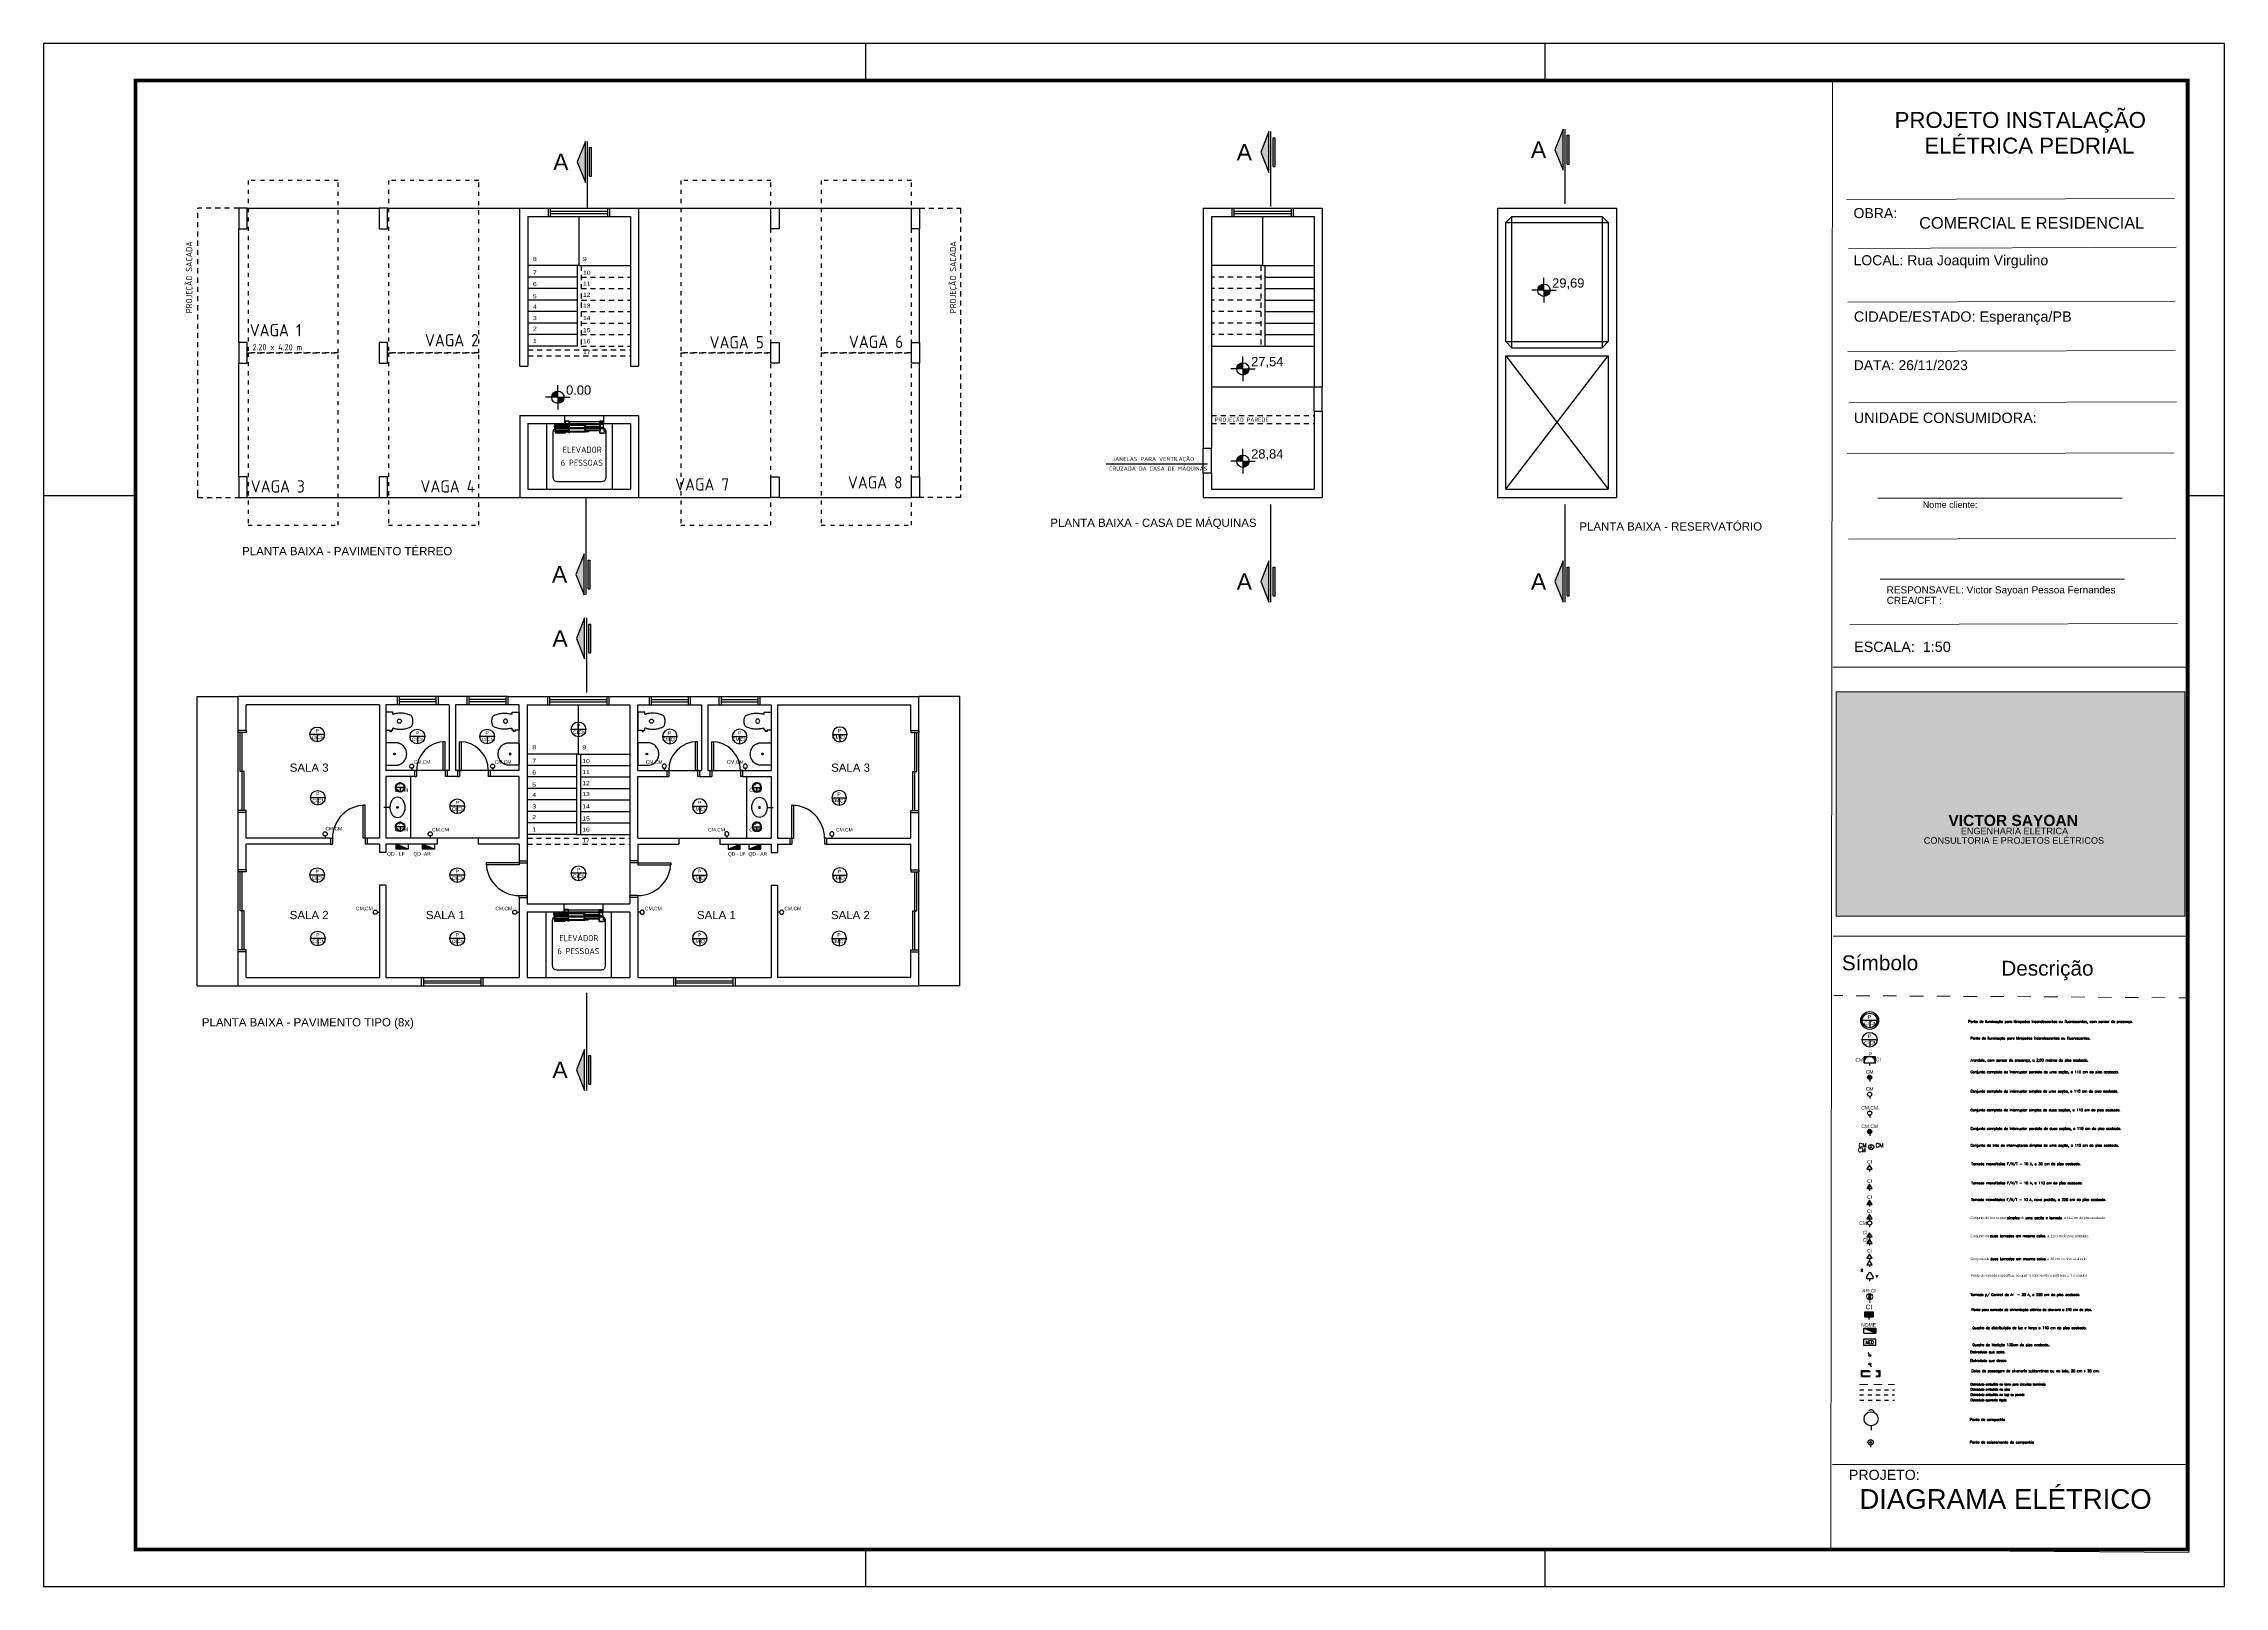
# Model space of a CAD drawing. Header units: millimetres. Extents: x 3257.7 to 3310.8, y 1679.5 to 1717.1.
import ezdxf
from ezdxf.enums import TextEntityAlignment as Align

# ---------------------------------------------------------------- set-up
doc = ezdxf.new("R2010")
doc.units = ezdxf.units.MM
for name, pattern in [('AXIS', [6, 5, -0.5, 0, -0.5]), ('CENTER', [2, 1.25, -0.25, 0.25, -0.25]), ('CONTORNO_QUADRO_T', [0.35, 0.2, -0.15]), ('Contínuo', [0]), ('DASHDOT', [1, 0.5, -0.25, 0, -0.25]), ('DOT2', [0.125, 0, -0.125]), ('HIDDEN', [0.375, 0.25, -0.125]), ('HIDDEN2', [0.1875, 0.125, -0.0625])]:
    doc.linetypes.add(name, pattern=pattern)
for name, color, linetype in [('3', 3, 'Continuous'), ('ARQ-FOLHA', 7, 'Continuous'), ('BLOCOS', 1, 'Continuous'), ('COTA', 1, 'Continuous'), ('ELETRODUTO APARENTE', 2, 'DASHDOT'), ('ELETRODUTO EMBUTIDO LAJE PAREDE', 2, 'Continuous'), ('ELETRODUTO EMBUTIDO PISO', 1, 'HIDDEN'), ('ELETRODUTO LUMINÁRIA', 3, 'Continuous'), ('ELETRODUTO TEXTO', 250, 'Continuous'), ('INTERRUPTORES', 1, 'Continuous'), ('LISTAGEM_TEXTO', 7, 'Continuous'), ('PAREDE', 4, 'Continuous'), ('PDF3_DI-Barramento Fase 3', 4, 'Continuous'), ('PDF3_eletrodutos', 3, 'Continuous'), ('PROJECAO', 1, 'HIDDEN2'), ('Quadros de Dist.', 1, 'Continuous'), ('QUADROS_E_CAIXAS', 7, 'Continuous'), ('VISTA', 251, 'Continuous')]:
    doc.layers.add(name, color=color, linetype=linetype)
for name, color, linetype, lineweight in [('ELETRODUTOS', 5, 'Continuous', 20), ('REDE ELETRICA', 7, 'Continuous', 9), ('TOMADAS', 20, 'Continuous', 13)]:
    doc.layers.add(name, color=color, linetype=linetype, lineweight=lineweight)
doc.layers.add('PDF47_Solid Fills', color=7, linetype='Continuous', true_color=0xc7ad54)
doc.layers.add('PDF47_Text', color=7, linetype='Continuous', true_color=0xffffff)
doc.styles.add('Arial$001', font='arial.ttf', dxfattribs={"height": 1.562076})
doc.styles.add('GYN_Carimbo_Página', font='arial.ttf', dxfattribs={"height": 0.6})
doc.styles.add('GYN_Dispositivos', font='arial.ttf', dxfattribs={"height": 0.2})
doc.styles.add('PDF Sarabun-Extra Bold', font='arialbd.ttf')
doc.styles.add('PDF Sarabun-Thin', font='arial.ttf')
doc.styles.add('ROMANS', font='ROMANS.shx', dxfattribs={"width": 0.8, "height": 0.1})
doc.styles.add('SIMPLEX', font='simplex.shx', dxfattribs={"height": 0.1})
doc.styles.get("Standard").update_dxf_attribs({"font": 'arial.ttf'})
doc.styles.add('TCTABELA-TXT', font='isocp.shx')

# ---------------------------------------------------------------- blocks, each defined once
blk = doc.blocks.new('EP11')
for p, q in [((0, 0), (-0.204, 0)), ((0.204, 0), (0, 0)), ((-0.236, -0.102), (-0.252, -0.102)), ((-0.252, -0.102), (-0.252, -0.12)), ((-0.252, -0.12), (-0.252, -0.138)), ((-0.252, -0.138), (-0.236, -0.138)), ((-0.236, -0.105), (-0.236, -0.102)), ((-0.222, -0.105), (-0.236, -0.105)), ((-0.236, -0.138), (-0.236, -0.136)), ((-0.236, -0.136), (-0.222, -0.136)), ((-0.222, -0.017), (-0.222, -0.094)), ((-0.222, -0.094), (-0.222, -0.105)), ((-0.222, -0.136), (-0.222, -0.154)), ((-0.205, -0.17), (-0.167, -0.17)), ((0.167, -0.17), (0.205, -0.17)), ((0.222, -0.094), (0.222, -0.017)), ((0.222, -0.105), (0.222, -0.094)), ((0.222, -0.136), (0.222, -0.105)), ((0.222, -0.154), (0.222, -0.136))]:
    blk.add_line(p, q)
blk.add_circle((0, -0.33), 0.05)
for centre, radius, start, end in [((-0.205, -0.009), 0.00897, 85.423, 105.4568), ((0.205, -0.009), 0.00897, 74.5432, 94.577), ((-0.203, -0.019), 0.019, 101.6475, 174.2551), ((-0.206, -0.154), 0.0164, 181.2974, 255.0735), ((-0.205, -0.149), 0.0206, 256.828, 270.4193), ((0.18, -0.356), 0.376, 176.7557, 184.3902), ((0.31, -0.35), 0.505, 172.5779, 178.2742), ((0.21, -0.375), 0.404, 181.441, 187.1373), ((0.64, -0.389), 0.837, 167.2945, 172.853), ((0.831, -0.307), 1.029, 186.5639, 189.3754), ((0.612, -0.318), 0.812, 191.1417, 194.7638), ((-2.426, 0.424), 2.336, 344.3693, 345.259), ((0.303, -0.405), 0.491, 194.1647, 200.2822), ((-0.303, -0.405), 0.491, 339.7178, 345.8353), ((2.426, 0.424), 2.336, 194.741, 195.6307), ((-0.612, -0.318), 0.812, 345.2361, 348.8583), ((-0.64, -0.389), 0.837, 7.147, 12.7055), ((-0.831, -0.307), 1.029, 350.6246, 353.4361), ((-0.31, -0.35), 0.505, 1.7258, 7.4221), ((-0.21, -0.375), 0.404, 352.8627, 358.559), ((-0.18, -0.356), 0.376, 355.6098, 3.2443), ((0.205, -0.149), 0.0206, 269.5807, 283.172), ((0.203, -0.019), 0.019, 5.745, 78.3525), ((0.206, -0.154), 0.0164, 284.9265, 358.7026), ((0.075, -0.499), 0.244, 198.0447, 203.0674), ((-0.057, -0.551), 0.102, 205.7683, 245.401), ((-0.033, -0.484), 0.173, 247.2238, 257.6335), ((-0.029, -0.514), 0.145, 253.5808, 258.8181), ((-0.02, -0.497), 0.164, 256.744, 266.2014), ((-0.025, -0.624), 0.0366, 261.028, 272.9556), ((-0.009, -0.529), 0.132, 263.9528, 273.8771), ((0.009, -0.529), 0.132, 266.1229, 276.0472), ((0.025, -0.624), 0.0366, 267.0444, 278.972), ((0.02, -0.497), 0.164, 273.7986, 283.256), ((0.029, -0.514), 0.145, 281.1819, 286.4192), ((0.033, -0.484), 0.173, 282.3665, 292.7762), ((0.057, -0.551), 0.102, 294.599, 334.2317), ((-0.075, -0.499), 0.244, 336.9326, 341.9553)]:
    blk.add_arc(centre, radius, start, end)
blk = doc.blocks.new('EP09')
blk.add_lwpolyline([(-0.257, 0, 0.414214), (-0.275, -0.018), (-0.275, -0.25), (-0.274, -0.264), (-0.272, -0.277), (-0.269, -0.291), (-0.267, -0.304), (-0.263, -0.317), (-0.259, -0.33), (-0.254, -0.342), (-0.248, -0.354), (-0.242, -0.366), (-0.236, -0.377), (-0.228, -0.389), (-0.22, -0.4), (-0.212, -0.41), (-0.204, -0.42), (-0.195, -0.429), (-0.195, -0.429), (-0.176, -0.447), (-0.154, -0.463), (-0.131, -0.477), (-0.107, -0.488), (-0.082, -0.498), (-0.055, -0.504), (-0.028, -0.509), (0, -0.51), (0.028, -0.509), (0.055, -0.504), (0.082, -0.498), (0.107, -0.488), (0.131, -0.477), (0.154, -0.463), (0.176, -0.447), (0.195, -0.429), (0.195, -0.429), (0.204, -0.42), (0.212, -0.41), (0.22, -0.4), (0.228, -0.389), (0.236, -0.377), (0.242, -0.366), (0.248, -0.354), (0.254, -0.342), (0.259, -0.33), (0.263, -0.317), (0.267, -0.304), (0.269, -0.291), (0.272, -0.277), (0.274, -0.264), (0.275, -0.25), (0.275, -0.018, 0.414214), (0.257, 0)], format="xyb", close=True)
blk.add_circle((0, -0.215), 0.0225)
blk = doc.blocks.new('EP14')
blk.add_line((0, 0.1), (0, -0.05))
blk.add_lwpolyline([(-0.245, 0.287, 0.124977), (-0.228, 0.218, 0.105809), (-0.173, 0.155, 0.086634), (-0.096, 0.115, 0.076682), (0, 0.1, 0.076682), (0.096, 0.115, 0.086634), (0.173, 0.155, 0.105809), (0.228, 0.218, 0.124977), (0.245, 0.287, 0.124977), (0.228, 0.356, 0.105809), (0.173, 0.419, 0.086634), (0.096, 0.459, 0.076682), (0, 0.474, 0.076682), (-0.096, 0.459, 0.086634), (-0.173, 0.419, 0.105809), (-0.228, 0.356, 0.124977)], format="xyb", close=True)
blk.add_circle((0.001, 0.287), 0.0225)
blk = doc.blocks.new('ntc')
for p, q in [((0, 0.25), (-0.5, 0.05)), ((-0.5, 0.05), (0.5, 0.05)), ((0.5, 0.05), (0, 0.25)), ((-0.35, -0.05), (0.35, -0.05)), ((-0.35, -0.05), (-0.35, -0.1)), ((-0.35, -0.1), (0.35, -0.1)), ((0.35, -0.05), (0.35, -0.1))]:
    blk.add_line(p, q)
for points in [[(-0.5, 0.05), (0.5, 0.05), (0, 0.25), (0.5, 0.05)], [(-0.35, -0.1), (-0.35, -0.05), (0.35, -0.1), (0.35, -0.05)]]:
    blk.add_solid(points)
blk = doc.blocks.new('np')
for q in [(-0.2, 0), (0, 0.2), (0.2, 0), (0, -0.2)]:
    blk.add_line((0, 0), q)
at = {"const_width": 0.1}
for points in [[(0, 0.05, 0.4142136), (-0.05, 0, 1)], [(-0.05, 0), (-0.05, 0, 1)], [(0, -0.05, 0.4142136), (0.05, 0, 1)]]:
    blk.add_lwpolyline(points, format="xyb", dxfattribs=at)
blk.add_circle((0, 0), 0.1)
blk.add_attdef('0.00', (0.1329, 0.0436), '', height=0.15)
blk = doc.blocks.new('*U163')
for p, q in [((-0.37, 0), (-0.42, 0)), ((0.37, 0), (-0.37, 0)), ((0, 0), (0, -0.37)), ((0.37, 0), (0.42, 0)), ((0, -0.37), (0, -0.42))]:
    blk.add_line(p, q)
blk.add_circle((0, 0), 0.416)
at = {"color": 7, "style": 'GYN_Dispositivos'}
blk.add_attdef('CI', text='', height=0.2, dxfattribs=at).set_placement((-0.16, 0), align=Align.TOP_RIGHT)
blk.add_attdef('P', text='', height=0.2, dxfattribs=at).set_placement((0, 0.16), align=Align.BOTTOM_CENTER)
blk.add_attdef('CM', text='', height=0.2, dxfattribs=at).set_placement((0.16, 0), align=Align.TOP_LEFT)
blk = doc.blocks.new('*U167')
h = blk.add_hatch(color=256)
h.paths.add_polyline_path([(0.36, 0.36), (0.29, 0.29, -0.198705), (0.42, 0, -0.198998), (0.29, -0.29), (0.36, -0.36, 0.198983), (0.5, 0, 0.198741)])
h.paths.add_polyline_path([(-0.29, 0.29), (-0.36, 0.36, 0.198841), (-0.5, 0, 0.199084), (-0.36, -0.36), (-0.29, -0.29, -0.199119), (-0.42, 0, -0.198827)])
for p, q in [((-0.37, 0), (-0.42, 0)), ((0.37, 0), (-0.37, 0)), ((0, 0), (0, -0.37)), ((0.37, 0), (0.42, 0)), ((0, -0.37), (0, -0.42))]:
    blk.add_line(p, q)
for radius in [0.503, 0.416]:
    blk.add_circle((0, 0), radius)
at = {"color": 7, "style": 'GYN_Dispositivos'}
blk.add_attdef('CI', text='', height=0.2, dxfattribs=at).set_placement((-0.16, 0), align=Align.TOP_RIGHT)
blk.add_attdef('P', text='', height=0.2, dxfattribs=at).set_placement((0, 0.16), align=Align.BOTTOM_CENTER)
blk.add_attdef('CM', text='', height=0.2, dxfattribs=at).set_placement((0.16, 0), align=Align.TOP_LEFT)
blk = doc.blocks.new('*U168')
for points in [[(0.2, 0.32, -0.383986), (0.48, 0), (0.48, 0.32)], [(0.2, -0.32), (0.48, -0.32), (0.48, 0, -0.383986)]]:
    blk.add_hatch(color=256).paths.add_polyline_path(points)
for p, q in [((0, 0), (0.13, 0)), ((0.13, -0.32), (0.13, 0.32)), ((0.13, 0.32), (0.48, 0.32)), ((0.48, -0.32), (0.48, 0.32)), ((0.13, -0.32), (0.48, -0.32))]:
    blk.add_line(p, q)
blk.add_arc((0.17, 0), 0.318, 264.0243, 95.9757)
blk = doc.blocks.new('*U152')
blk.add_line((0, 0.12), (0, 0))
blk.add_circle((0, 0.24), 0.12)
at = {"layer": 'REDE ELETRICA', "style": 'GYN_Carimbo_Página'}
blk.add_attdef('COMANDO', text='', height=0.2, dxfattribs=at).set_placement((0, 0.54), align=Align.MIDDLE_CENTER)
blk = doc.blocks.new('*U164')
for points in [[(0, 0.36, 0.414214), (-0.12, 0.24), (0, 0.24)], [(-0.12, 0.24, 0.414214), (0, 0.12), (0, 0.24)], [(0.12, 0.24, 0.414214), (0, 0.36), (0, 0.24)], [(0.12, 0.24), (0, 0.24), (0, 0.12, 0.414214)]]:
    blk.add_hatch(color=256).paths.add_polyline_path(points)
h = blk.add_hatch(color=256)
h.paths.add_polyline_path([(0.12, 0.24, 0.414214), (0, 0.36), (0, 0.24)])
h.paths.add_polyline_path([(0, 0.24), (0, 0.12, 0.414214), (0.12, 0.24)])
blk.add_line((0, 0.12), (0, 0))
blk.add_circle((0, 0.24), 0.12)
at = {"layer": 'REDE ELETRICA', "style": 'GYN_Carimbo_Página'}
blk.add_attdef('COMANDO', text='', height=0.2, dxfattribs=at).set_placement((0, 0.54), align=Align.MIDDLE_CENTER)
blk = doc.blocks.new('*U155')
for points in [[(0, 0.24), (-0.07, 0.24), (-0.15, 0.12), (0, 0.12)], [(0, 0.36), (-0.07, 0.24), (0, 0.24)]]:
    blk.add_hatch(color=256).paths.add_polyline_path(points)
for p, q in [((0, 0.36), (-0.15, 0.12)), ((-0.15, 0.12), (0.15, 0.12)), ((0.15, 0.12), (0, 0.36)), ((0, 0.12), (0, 0))]:
    blk.add_line(p, q)
at = {"layer": 'REDE ELETRICA', "style": 'GYN_Carimbo_Página'}
blk.add_attdef('CIRCUITO', text='', height=0.2, dxfattribs=at).set_placement((0, 0.54), align=Align.MIDDLE_CENTER)
blk = doc.blocks.new('*U154')
for p, q in [((0, 0.36), (-0.15, 0.12)), ((-0.15, 0.12), (0.15, 0.12)), ((0.15, 0.12), (0, 0.36)), ((0, 0.12), (0, 0))]:
    blk.add_line(p, q)
at = {"layer": 'REDE ELETRICA', "style": 'GYN_Carimbo_Página'}
blk.add_attdef('CIRCUITO', text='', height=0.2, dxfattribs=at).set_placement((0, 0.54), align=Align.MIDDLE_CENTER)
blk = doc.blocks.new('*U166')
for points in [[(0, 0.24), (-0.07, 0.24), (-0.15, 0.12), (0, 0.12)], [(0, 0.36), (-0.07, 0.24), (0, 0.24)], [(0, 0.36), (0, 0.24), (0.07, 0.24)], [(0.07, 0.24), (0, 0.24), (0, 0.12), (0.15, 0.12)]]:
    blk.add_hatch(color=256).paths.add_polyline_path(points)
for p, q in [((0, 0.36), (-0.15, 0.12)), ((-0.15, 0.12), (0.15, 0.12)), ((0.15, 0.12), (0, 0.36)), ((0, 0.12), (0, 0))]:
    blk.add_line(p, q)
at = {"layer": 'REDE ELETRICA', "style": 'GYN_Carimbo_Página'}
blk.add_attdef('CIRCUITO', text='', height=0.2, dxfattribs=at).set_placement((0, 0.54), align=Align.MIDDLE_CENTER)
blk = doc.blocks.new('TomadaAr')
at = {"layer": 'TOMADAS', "ltscale": 3}
for p, q in [((-0.036, 0.311), (-0.036, 0.282)), ((-0.036, 0.282), (0.036, 0.282)), ((-0.036, 0.245), (0.036, 0.245)), ((-0.036, 0.245), (-0.036, 0.209)), ((-0.036, 0.209), (0.036, 0.209)), ((-0.036, 0.173), (0.036, 0.173)), ((-0.036, 0.173), (-0.036, 0.136)), ((-0.036, 0.136), (0.036, 0.136)), ((0, 0.318), (0, 0)), ((0.036, 0.282), (0.036, 0.245)), ((0.036, 0.209), (0.036, 0.173)), ((0.036, 0.136), (0.036, 0.116))]:
    blk.add_line(p, q, dxfattribs=at)
blk.add_circle((0, 0.213), 0.104, dxfattribs=at)
blk.add_attdef('AR-CI', text='', height=0.12).set_placement((-0.026, 0.357), align=Align.CENTER)
blk = doc.blocks.new('Quadro terminal.')
blk.add_hatch(color=256).paths.add_polyline_path([(-0.34, 0.21), (0.34, -0.07), (0.34, 0.21)])
at = {"ltscale": 0.05}
for p, q in [((-0.34, -0.07), (-0.34, 0.21)), ((-0.34, 0.21), (0.34, 0.21)), ((-0.34, 0.21), (0.34, -0.07)), ((0.34, 0.21), (0.34, -0.07)), ((-0.34, -0.07), (0.34, -0.07))]:
    blk.add_line(p, q, dxfattribs=at)
at = {"layer": 'REDE ELETRICA', "style": 'GYN_Carimbo_Página'}
blk.add_attdef('CM', text='', height=0.2, rotation=360, dxfattribs=at).set_placement((-0.25, 0.24), align=Align.BOTTOM_LEFT)
blk = doc.blocks.new('*U161')
blk.add_hatch(color=256).paths.add_polyline_path([(-0.13, -0.13), (-0.1, -0.12), (-0.12, -0.1)])
blk.add_line((-0.11, -0.11), (-0.04, -0.04))
blk.add_lwpolyline([(-0.12, -0.1), (-0.13, -0.13), (-0.1, -0.12)], close=True)
blk.add_circle((0, 0), 0.055)
blk = doc.blocks.new('*U165')
blk.add_hatch(color=256).paths.add_polyline_path([(0.04, 0.04), (0.07, 0.05), (0.05, 0.07)])
blk.add_line((0.06, 0.06), (0.13, 0.13))
blk.add_lwpolyline([(0.05, 0.07), (0.04, 0.04), (0.07, 0.05)], close=True)
blk.add_circle((0, 0), 0.055)
blk = doc.blocks.new('*U156')
blk.add_hatch(color=256).paths.add_polyline_path([(-0.2, 0.32), (-0.2, 0.12), (0.2, 0.12), (0.2, 0.32)])
blk.add_line((0, 0.12), (0, 0))
blk.add_lwpolyline([(-0.2, 0.12), (0.2, 0.12), (0.2, 0.32), (-0.2, 0.32)], close=True)
at = {"layer": 'REDE ELETRICA', "style": 'GYN_Carimbo_Página'}
blk.add_attdef('CIRCUITO', text='', height=0.2, dxfattribs=at).set_placement((0, 0.542), align=Align.MIDDLE_CENTER)
blk = doc.blocks.new('TEBAI01')
for p, q in [((-1.6, 1.9), (-0.4, 4.1)), ((-1.3, 1.3), (1.3, 1.3)), ((0, 0), (0, 1.3)), ((0.4, 4.1), (1.6, 1.9))]:
    blk.add_line(p, q)
for centre, start, end in [((-1.3, 1.7), 143.1332, 270.777), ((0, 4), 26.0479, 153.9521), ((1.3, 1.7), 267.1811, 32.5689)]:
    blk.add_arc(centre, 0.393, start, end)
at = {"style": 'ROMANS', "flags": 8}
for tag, p in [('020', (-5, 2.2)), ('001', (3.6, 2.2))]:
    blk.add_attdef(tag, text='', height=1.6, dxfattribs=at).set_placement(p, align=Align.MIDDLE_CENTER)
blk = doc.blocks.new('Ir3s03')
for p, q in [((0, 1.02), (-0.72, 0.3)), ((0, 1.02), (0, 2.03)), ((0.72, 0.3), (0, 1.02)), ((0, 1.02), (0, 1.02))]:
    blk.add_line(p, q)
blk.add_circle((0, 1.02), 1.02)
at = {"style": 'ROMANS', "flags": 8}
for tag, p in [('031', (-2.03, -0.12)), ('030', (-1.77, 2.54)), ('009', (1.79, 2.54))]:
    blk.add_attdef(tag, text='', height=1.6, dxfattribs=at).set_placement(p, align=Align.MIDDLE_CENTER)
blk = doc.blocks.new('Tgcig02')
blk.add_line((0, 1), (0, 0))
for centre, radius in [((0, 2.6), 1.6), ((-0.35, 4.52), 0.0696)]:
    blk.add_circle(centre, radius)
blk.add_arc((0.03, 3.95), 0.686, 7.0471, 118.0951)
blk = doc.blocks.new('Ircamp08')
blk.add_line((0, 0.8), (0, 0))
for radius in [1.04, 0.36]:
    blk.add_circle((0, 1.84), radius)
at = {"linetype": 'Continuous'}
for points in [[(-0.36, 1.84), (-0.31, 1.66), (-0.31, 2.02)], [(-0.31, 2.02), (-0.18, 1.53), (-0.18, 2.15)], [(-0.18, 1.53), (-0.31, 2.02), (-0.31, 1.66)], [(-0.18, 2.15), (0, 1.48), (0, 2.2)], [(0, 1.48), (-0.18, 2.15), (-0.18, 1.53)], [(0, 2.2), (0.18, 1.53), (0.18, 2.15)], [(0.18, 1.53), (0, 2.2), (0, 1.48)], [(0.18, 2.15), (0.31, 1.66), (0.31, 2.02)], [(0.31, 1.66), (0.18, 2.15), (0.18, 1.53)], [(0.36, 1.84), (0.31, 2.02), (0.31, 1.66)]]:
    blk.add_solid(points, dxfattribs=at)
at = {"style": 'ROMANS', "flags": 8}
blk.add_attdef('009', text='', height=1.6, dxfattribs=at).set_placement((1.3, 3.14), align=Align.MIDDLE_CENTER)
blk = doc.blocks.new('FOLHA A2')
at = {"layer": 'ARQ-FOLHA'}
for p, q in [((594, 0), (0, 0)), ((0, 0), (0, -420)), ((224, -10), (224, 0)), ((409, -10), (409, 0)), ((594, -420), (594, 0)), ((0, -123), (25, -123)), ((584, -123), (594, -123)), ((224, -420), (224, -410)), ((409, -420), (409, -410)), ((0, -420), (594, -420))]:
    blk.add_line(p, q, dxfattribs=at)
at = {"layer": 'ARQ-FOLHA', "const_width": 1}
blk.add_lwpolyline([(25, -410), (584, -410), (584, -10), (25, -10), (25, -410)], dxfattribs=at)
blk = doc.blocks.new('*U178')
for p, q in [((-0.25, 0), (-0.28, 0)), ((0.23, 0), (-0.23, 0)), ((-0.17, 0.17), (-0.2, 0.2)), ((0, 0.25), (0, 0.28)), ((0, 0), (0, -0.23)), ((0.17, 0.17), (0.2, 0.2)), ((0.25, 0), (0.28, 0)), ((-0.17, -0.17), (-0.2, -0.2)), ((0, -0.25), (0, -0.28)), ((0.17, -0.17), (0.2, -0.2))]:
    blk.add_line(p, q)
for radius in [0.265, 0.227]:
    blk.add_circle((0, 0), radius)
at = {"color": 7, "style": 'GYN_Dispositivos'}
blk.add_attdef('CI', text='', height=0.2, dxfattribs=at).set_placement((-0.16, 0), align=Align.TOP_RIGHT)
blk.add_attdef('P', text='', height=0.2, dxfattribs=at).set_placement((0, 0.16), align=Align.BOTTOM_CENTER)
blk.add_attdef('CM', text='', height=0.2, dxfattribs=at).set_placement((0.16, 0), align=Align.TOP_LEFT)

msp = doc.modelspace()

# ---------------------------------------------------------------- hatches: boundary and pattern name
at = {"linetype": 'Contínuo', "true_color": 0xfecc66}
h = msp.add_hatch(color=31, dxfattribs=at)
h.dxf.hatch_style = 1
h.set_gradient(color1=(254, 204, 102))
h.paths.add_polyline_path([(3305.403, 1699.878), (3305.499, 1699.931), (3306.234, 1699.53), (3306.287, 1699.772), (3305.503, 1700.202), (3305.172, 1700.018), (3305.172, 1699.608), (3306.029, 1699.124), (3306.029, 1699.006), (3305.799, 1698.873), (3305.805, 1698.622), (3306.258, 1698.88), (3306.259, 1699.271), (3305.402, 1699.755)])
h.paths.add_polyline_path([(3305.613, 1699.268), (3305.392, 1699.268), (3305.392, 1698.772), (3304.957, 1698.999), (3304.957, 1699.919), (3304.722, 1699.854), (3304.736, 1698.875), (3305.396, 1698.518), (3305.613, 1698.523)])
at = {"layer": 'BLOCOS'}
h = msp.add_hatch(color=256, dxfattribs=at)
edge = h.paths.add_edge_path()
edge.add_line((3270.466, 1707.556), (3270.379, 1707.556))
edge.add_arc((3270.379, 1707.559), 0.00239, -180.0023, -90.0023, ccw=False)
edge.add_line((3270.376, 1707.559), (3270.376, 1707.564))
edge.add_line((3270.376, 1707.564), (3270.377, 1707.564))
edge.add_line((3270.377, 1707.564), (3270.377, 1707.559))
edge.add_arc((3270.379, 1707.559), 0.0012, -180.0044, -91.5618)
edge.add_line((3270.379, 1707.558), (3270.466, 1707.558))
edge.add_arc((3270.466, 1707.559), 0.0012, -89.9939, -0.0012)
edge.add_line((3270.468, 1707.559), (3270.468, 1707.586))
edge.add_arc((3270.466, 1707.586), 0.0012, -359.9988, -270.0109)
edge.add_line((3270.466, 1707.587), (3270.453, 1707.587))
edge.add_line((3270.453, 1707.587), (3270.453, 1707.588))
edge.add_line((3270.453, 1707.588), (3270.466, 1707.588))
edge.add_arc((3270.467, 1707.586), 0.00231, -362.1651, -267.8349, ccw=False)
edge.add_line((3270.469, 1707.586), (3270.469, 1707.559))
edge.add_arc((3270.466, 1707.559), 0.0024, -449.8635, -359.9955, ccw=False)
h = msp.add_hatch(color=256, dxfattribs=at)
edge = h.paths.add_edge_path()
edge.add_line((3270.453, 1707.76), (3270.467, 1707.76))
edge.add_arc((3270.467, 1707.762), 0.00184, -90, 0)
edge.add_line((3270.469, 1707.762), (3270.469, 1707.846))
edge.add_arc((3270.467, 1707.846), 0.00184, 0, 90)
edge.add_line((3270.467, 1707.848), (3270.383, 1707.848))
edge.add_arc((3270.383, 1707.846), 0.00184, -270, -180)
edge.add_line((3270.381, 1707.846), (3270.381, 1707.826))
edge.add_arc((3270.383, 1707.826), 0.00184, -180, -90)
edge.add_line((3270.383, 1707.824), (3270.391, 1707.824))
edge.add_line((3270.391, 1707.824), (3270.391, 1707.825))
edge.add_line((3270.391, 1707.825), (3270.383, 1707.825))
edge.add_arc((3270.383, 1707.826), 0.000639, -180, -90, ccw=False)
edge.add_line((3270.382, 1707.826), (3270.382, 1707.846))
edge.add_arc((3270.383, 1707.846), 0.000639, -270, -180, ccw=False)
edge.add_line((3270.383, 1707.847), (3270.467, 1707.847))
edge.add_arc((3270.467, 1707.846), 0.000639, -360, -270, ccw=False)
edge.add_line((3270.468, 1707.846), (3270.468, 1707.762))
edge.add_arc((3270.467, 1707.762), 0.000639, -450, -360, ccw=False)
edge.add_line((3270.467, 1707.761), (3270.453, 1707.761))
edge.add_line((3270.453, 1707.761), (3270.453, 1707.76))
at = {"layer": 'BLOCOS', "linetype": 'Continuous'}
h = msp.add_hatch(color=256, dxfattribs=at)
edge = h.paths.add_edge_path()
edge.add_arc((3270.48, 1707.764), 0.00239, -270, -180)
edge.add_line((3270.477, 1707.764), (3270.477, 1707.753))
edge.add_arc((3270.48, 1707.753), 0.00239, -180, -90)
edge.add_line((3270.48, 1707.751), (3270.863, 1707.751))
edge.add_arc((3270.863, 1707.75), 0.0012, -360, -270, ccw=False)
edge.add_line((3270.864, 1707.75), (3270.864, 1707.725))
edge.add_arc((3270.863, 1707.725), 0.0012, -90, 0, ccw=False)
edge.add_line((3270.863, 1707.724), (3270.85, 1707.724))
edge.add_line((3270.85, 1707.724), (3270.85, 1707.722))
edge.add_line((3270.85, 1707.722), (3270.863, 1707.722))
edge.add_arc((3270.863, 1707.725), 0.00239, -90, 0.0009)
edge.add_line((3270.865, 1707.725), (3270.865, 1707.75))
edge.add_arc((3270.863, 1707.75), 0.00239, -360, -270)
edge.add_line((3270.863, 1707.752), (3270.48, 1707.752))
edge.add_arc((3270.48, 1707.753), 0.0012, -180, -90, ccw=False)
edge.add_line((3270.479, 1707.753), (3270.479, 1707.764))
edge.add_arc((3270.48, 1707.764), 0.00116, -271.9125, -178.0875, ccw=False)
edge.add_line((3270.48, 1707.765), (3270.491, 1707.765))
edge.add_line((3270.491, 1707.765), (3270.491, 1707.766))
edge.add_line((3270.491, 1707.766), (3270.48, 1707.766))
at = {"layer": 'BLOCOS'}
h = msp.add_hatch(color=256, dxfattribs=at)
edge = h.paths.add_edge_path()
edge.add_arc((3270.867, 1707.597), 0.00287, -89.9944, -0.0056)
edge.add_line((3270.87, 1707.597), (3270.87, 1707.611))
edge.add_arc((3270.867, 1707.611), 0.00287, -359.9978, -270.0022)
edge.add_line((3270.867, 1707.614), (3270.846, 1707.614))
edge.add_line((3270.846, 1707.614), (3270.846, 1707.612))
edge.add_line((3270.846, 1707.612), (3270.867, 1707.612))
edge.add_arc((3270.867, 1707.611), 0.000958, -359.988, -270.012, ccw=False)
edge.add_line((3270.868, 1707.611), (3270.868, 1707.597))
edge.add_arc((3270.867, 1707.597), 0.000958, -89.9777, -0.0223, ccw=False)
edge.add_line((3270.867, 1707.596), (3270.499, 1707.596))
edge.add_arc((3270.499, 1707.597), 0.000958, -179.9777, -90.0223, ccw=False)
edge.add_line((3270.498, 1707.597), (3270.498, 1707.611))
edge.add_arc((3270.499, 1707.611), 0.000958, -269.988, -180.012, ccw=False)
edge.add_line((3270.499, 1707.612), (3270.52, 1707.612))
edge.add_line((3270.52, 1707.612), (3270.52, 1707.614))
edge.add_line((3270.52, 1707.614), (3270.499, 1707.614))
edge.add_arc((3270.499, 1707.611), 0.00287, -269.9978, -180.0022)
edge.add_line((3270.496, 1707.611), (3270.496, 1707.597))
edge.add_arc((3270.499, 1707.597), 0.00287, -179.9944, -90.0056)
edge.add_line((3270.499, 1707.594), (3270.867, 1707.594))
at = {"layer": 'BLOCOS', "linetype": 'Continuous'}
h = msp.add_hatch(color=256, dxfattribs=at)
edge = h.paths.add_edge_path()
edge.add_line((3270.859, 1707.733), (3270.859, 1707.732))
edge.add_line((3270.859, 1707.732), (3270.845, 1707.732))
edge.add_arc((3270.845, 1707.732), 0.000639, -270, -180)
edge.add_line((3270.845, 1707.732), (3270.845, 1707.718))
edge.add_arc((3270.845, 1707.718), 0.000639, -180, -90)
edge.add_line((3270.845, 1707.717), (3270.853, 1707.717))
edge.add_arc((3270.853, 1707.715), 0.00176, -360, -270, ccw=False)
edge.add_line((3270.855, 1707.715), (3270.855, 1707.703))
edge.add_arc((3270.856, 1707.703), 0.000639, -180, -90)
edge.add_line((3270.856, 1707.703), (3270.87, 1707.703))
edge.add_line((3270.87, 1707.703), (3270.87, 1707.702))
edge.add_line((3270.87, 1707.702), (3270.856, 1707.702))
edge.add_arc((3270.856, 1707.703), 0.0016, -180, -90, ccw=False)
edge.add_line((3270.854, 1707.703), (3270.854, 1707.715))
edge.add_arc((3270.853, 1707.715), 0.000798, 0, 90)
edge.add_line((3270.853, 1707.716), (3270.845, 1707.716))
edge.add_arc((3270.845, 1707.718), 0.0016, -180, -90, ccw=False)
edge.add_line((3270.844, 1707.718), (3270.844, 1707.732))
edge.add_arc((3270.845, 1707.732), 0.0016, -270, -180, ccw=False)
edge.add_line((3270.845, 1707.733), (3270.859, 1707.733))
h = msp.add_hatch(color=256, dxfattribs=at)
edge = h.paths.add_edge_path()
edge.add_arc((3270.847, 1707.73), 0.00239, -270, -180)
edge.add_line((3270.845, 1707.73), (3270.845, 1707.72))
edge.add_arc((3270.847, 1707.72), 0.00239, -180, -90)
edge.add_line((3270.847, 1707.717), (3271.224, 1707.717))
edge.add_arc((3271.224, 1707.716), 0.0012, -360, -270, ccw=False)
edge.add_line((3271.225, 1707.716), (3271.225, 1707.691))
edge.add_arc((3271.224, 1707.691), 0.0012, -450, -360, ccw=False)
edge.add_line((3271.224, 1707.69), (3271.211, 1707.69))
edge.add_line((3271.211, 1707.69), (3271.211, 1707.689))
edge.add_line((3271.211, 1707.689), (3271.224, 1707.689))
edge.add_arc((3271.224, 1707.691), 0.00239, -90, 0.0009)
edge.add_line((3271.226, 1707.691), (3271.226, 1707.716))
edge.add_arc((3271.224, 1707.716), 0.00239, 0, 90)
edge.add_line((3271.224, 1707.718), (3270.847, 1707.718))
edge.add_arc((3270.847, 1707.72), 0.0012, -180, -90, ccw=False)
edge.add_line((3270.846, 1707.72), (3270.846, 1707.73))
edge.add_arc((3270.847, 1707.73), 0.00116, -271.9125, -178.0875, ccw=False)
edge.add_line((3270.847, 1707.731), (3270.858, 1707.731))
edge.add_line((3270.858, 1707.731), (3270.858, 1707.732))
edge.add_line((3270.858, 1707.732), (3270.847, 1707.732))
at = {"layer": 'BLOCOS'}
h = msp.add_hatch(color=256, dxfattribs=at)
edge = h.paths.add_edge_path()
edge.add_arc((3271.222, 1707.665), 0.000958, -359.9923, -270.0016, ccw=False)
edge.add_line((3271.223, 1707.665), (3271.223, 1707.623))
edge.add_arc((3271.222, 1707.623), 0.000958, -89.988, -0.012, ccw=False)
edge.add_line((3271.222, 1707.622), (3270.857, 1707.622))
edge.add_arc((3270.857, 1707.623), 0.000958, -179.9984, -90.0077, ccw=False)
edge.add_line((3270.856, 1707.623), (3270.856, 1707.637))
edge.add_arc((3270.857, 1707.637), 0.000958, -269.9923, -180.0016, ccw=False)
edge.add_line((3270.857, 1707.638), (3270.878, 1707.638))
edge.add_line((3270.878, 1707.638), (3270.878, 1707.64))
edge.add_line((3270.878, 1707.64), (3270.857, 1707.64))
edge.add_arc((3270.857, 1707.637), 0.00287, -269.9958, -180.0002)
edge.add_line((3270.854, 1707.637), (3270.854, 1707.623))
edge.add_arc((3270.857, 1707.623), 0.00287, -180.0027, -89.9973)
edge.add_line((3270.857, 1707.62), (3271.223, 1707.62))
edge.add_arc((3271.223, 1707.622), 0.00192, -89.4879, 0.0032)
edge.add_line((3271.225, 1707.622), (3271.225, 1707.665))
edge.add_arc((3271.222, 1707.665), 0.00287, -359.9978, -270.0022)
edge.add_line((3271.222, 1707.668), (3271.201, 1707.668))
edge.add_line((3271.201, 1707.668), (3271.201, 1707.666))
edge.add_line((3271.201, 1707.666), (3271.222, 1707.666))
h = msp.add_hatch(color=256, dxfattribs=at)
edge = h.paths.add_edge_path()
edge.add_line((3271.296, 1707.825), (3271.303, 1707.825))
edge.add_arc((3271.303, 1707.826), 0.000639, -90, 0)
edge.add_line((3271.304, 1707.826), (3271.304, 1707.846))
edge.add_arc((3271.303, 1707.846), 0.000639, -360, -270)
edge.add_line((3271.303, 1707.847), (3271.219, 1707.847))
edge.add_arc((3271.219, 1707.846), 0.000639, -270, -180)
edge.add_line((3271.219, 1707.846), (3271.219, 1707.737))
edge.add_arc((3271.219, 1707.737), 0.000639, -180, -90)
edge.add_line((3271.219, 1707.736), (3271.227, 1707.736))
edge.add_arc((3271.227, 1707.733), 0.00303, -360, -270, ccw=False)
edge.add_line((3271.23, 1707.733), (3271.23, 1707.695))
edge.add_arc((3271.231, 1707.695), 0.000639, -180, -90)
edge.add_line((3271.231, 1707.694), (3271.303, 1707.694))
edge.add_arc((3271.303, 1707.695), 0.000639, -90, 0)
edge.add_line((3271.304, 1707.695), (3271.304, 1707.708))
edge.add_line((3271.304, 1707.708), (3271.305, 1707.708))
edge.add_line((3271.305, 1707.708), (3271.305, 1707.695))
edge.add_arc((3271.303, 1707.695), 0.00184, -90, 0, ccw=False)
edge.add_line((3271.303, 1707.693), (3271.231, 1707.693))
edge.add_arc((3271.231, 1707.695), 0.00184, -180, -90, ccw=False)
edge.add_line((3271.229, 1707.695), (3271.229, 1707.733))
edge.add_arc((3271.227, 1707.733), 0.00184, -360, -270)
edge.add_line((3271.227, 1707.735), (3271.219, 1707.735))
edge.add_arc((3271.219, 1707.737), 0.00184, -180, -90, ccw=False)
edge.add_line((3271.217, 1707.737), (3271.217, 1707.846))
edge.add_arc((3271.219, 1707.846), 0.00184, -270, -180, ccw=False)
edge.add_line((3271.219, 1707.848), (3271.303, 1707.848))
edge.add_arc((3271.303, 1707.846), 0.00184, -360, -270, ccw=False)
edge.add_line((3271.305, 1707.846), (3271.305, 1707.826))
edge.add_arc((3271.303, 1707.826), 0.00184, -90, 0, ccw=False)
edge.add_line((3271.303, 1707.824), (3271.296, 1707.824))
edge.add_line((3271.296, 1707.824), (3271.296, 1707.825))
h = msp.add_hatch(color=256, dxfattribs=at)
edge = h.paths.add_edge_path()
edge.add_arc((3271.232, 1707.666), 0.00255, -269.9981, -180.0046)
edge.add_line((3271.229, 1707.666), (3271.229, 1707.615))
edge.add_arc((3271.228, 1707.615), 0.00128, -88.348, -1.652, ccw=False)
edge.add_line((3271.228, 1707.614), (3271.22, 1707.614))
edge.add_arc((3271.22, 1707.611), 0.00256, -269.9935, -180.0065)
edge.add_line((3271.217, 1707.611), (3271.217, 1707.559))
edge.add_arc((3271.22, 1707.559), 0.00239, -180, -90)
edge.add_line((3271.22, 1707.556), (3271.308, 1707.556))
edge.add_arc((3271.308, 1707.559), 0.00239, -88.899, 0.0051)
edge.add_line((3271.31, 1707.559), (3271.31, 1707.564))
edge.add_line((3271.31, 1707.564), (3271.309, 1707.564))
edge.add_line((3271.309, 1707.564), (3271.309, 1707.559))
edge.add_arc((3271.308, 1707.559), 0.0012, -87.7204, -0.0264, ccw=False)
edge.add_line((3271.308, 1707.558), (3271.22, 1707.558))
edge.add_arc((3271.22, 1707.559), 0.0012, -180, -90.5171, ccw=False)
edge.add_line((3271.219, 1707.559), (3271.219, 1707.611))
edge.add_arc((3271.22, 1707.611), 0.00128, -269.9958, -180.0087, ccw=False)
edge.add_line((3271.22, 1707.613), (3271.228, 1707.613))
edge.add_arc((3271.228, 1707.615), 0.00255, -89.8291, -1.1685)
edge.add_line((3271.231, 1707.615), (3271.231, 1707.666))
edge.add_arc((3271.232, 1707.666), 0.00128, -269.9926, -180.0165, ccw=False)
edge.add_line((3271.232, 1707.667), (3271.235, 1707.667))
edge.add_line((3271.235, 1707.667), (3271.235, 1707.668))
edge.add_line((3271.235, 1707.668), (3271.232, 1707.668))
h = msp.add_hatch(color=256, dxfattribs=at)
edge = h.paths.add_edge_path()
edge.add_line((3270.436, 1695.858), (3270.45, 1695.858))
edge.add_arc((3270.45, 1695.86), 0.00184, -90, 0)
edge.add_line((3270.452, 1695.86), (3270.452, 1695.944))
edge.add_arc((3270.45, 1695.944), 0.00184, 0, 90)
edge.add_line((3270.45, 1695.946), (3270.366, 1695.946))
edge.add_arc((3270.366, 1695.944), 0.00184, -270, -180)
edge.add_line((3270.364, 1695.944), (3270.364, 1695.924))
edge.add_arc((3270.366, 1695.924), 0.00184, -180, -90)
edge.add_line((3270.366, 1695.922), (3270.374, 1695.922))
edge.add_line((3270.374, 1695.922), (3270.374, 1695.923))
edge.add_line((3270.374, 1695.923), (3270.366, 1695.923))
edge.add_arc((3270.366, 1695.924), 0.000639, -180, -90, ccw=False)
edge.add_line((3270.366, 1695.924), (3270.366, 1695.944))
edge.add_arc((3270.366, 1695.944), 0.000639, -270, -180, ccw=False)
edge.add_line((3270.366, 1695.945), (3270.45, 1695.945))
edge.add_arc((3270.45, 1695.944), 0.000639, -360, -270, ccw=False)
edge.add_line((3270.451, 1695.944), (3270.451, 1695.86))
edge.add_arc((3270.45, 1695.86), 0.000639, -450, -360, ccw=False)
edge.add_line((3270.45, 1695.859), (3270.436, 1695.859))
edge.add_line((3270.436, 1695.859), (3270.436, 1695.858))
at = {"layer": 'BLOCOS', "linetype": 'Continuous'}
h = msp.add_hatch(color=256, dxfattribs=at)
edge = h.paths.add_edge_path()
edge.add_arc((3270.463, 1695.861), 0.00239, -270, -180)
edge.add_line((3270.461, 1695.861), (3270.461, 1695.851))
edge.add_arc((3270.463, 1695.851), 0.00239, -180, -90)
edge.add_line((3270.463, 1695.849), (3270.847, 1695.849))
edge.add_arc((3270.847, 1695.847), 0.0012, -360, -270, ccw=False)
edge.add_line((3270.848, 1695.847), (3270.848, 1695.823))
edge.add_arc((3270.847, 1695.823), 0.0012, -90, 0, ccw=False)
edge.add_line((3270.847, 1695.822), (3270.833, 1695.822))
edge.add_line((3270.833, 1695.822), (3270.833, 1695.82))
edge.add_line((3270.833, 1695.82), (3270.847, 1695.82))
edge.add_arc((3270.847, 1695.823), 0.00239, -90, 0.0009)
edge.add_line((3270.849, 1695.823), (3270.849, 1695.847))
edge.add_arc((3270.847, 1695.847), 0.00239, -360, -270)
edge.add_line((3270.847, 1695.85), (3270.463, 1695.85))
edge.add_arc((3270.463, 1695.851), 0.0012, -180, -90, ccw=False)
edge.add_line((3270.462, 1695.851), (3270.462, 1695.861))
edge.add_arc((3270.463, 1695.862), 0.00116, -271.9125, -178.0875, ccw=False)
edge.add_line((3270.463, 1695.863), (3270.475, 1695.863))
edge.add_line((3270.475, 1695.863), (3270.475, 1695.864))
edge.add_line((3270.475, 1695.864), (3270.463, 1695.864))
h = msp.add_hatch(color=256, dxfattribs=at)
edge = h.paths.add_edge_path()
edge.add_line((3270.842, 1695.831), (3270.842, 1695.83))
edge.add_line((3270.842, 1695.83), (3270.829, 1695.83))
edge.add_arc((3270.829, 1695.83), 0.000639, -270, -180)
edge.add_line((3270.828, 1695.83), (3270.828, 1695.816))
edge.add_arc((3270.829, 1695.816), 0.000639, -180, -90)
edge.add_line((3270.829, 1695.815), (3270.837, 1695.815))
edge.add_arc((3270.837, 1695.813), 0.00176, -360, -270, ccw=False)
edge.add_line((3270.839, 1695.813), (3270.839, 1695.801))
edge.add_arc((3270.839, 1695.801), 0.000639, -180, -90)
edge.add_line((3270.839, 1695.801), (3270.854, 1695.801))
edge.add_line((3270.854, 1695.801), (3270.854, 1695.8))
edge.add_line((3270.854, 1695.8), (3270.839, 1695.8))
edge.add_arc((3270.839, 1695.801), 0.0016, -180, -90, ccw=False)
edge.add_line((3270.838, 1695.801), (3270.838, 1695.813))
edge.add_arc((3270.837, 1695.813), 0.000798, 0, 90)
edge.add_line((3270.837, 1695.814), (3270.829, 1695.814))
edge.add_arc((3270.829, 1695.816), 0.0016, -180, -90, ccw=False)
edge.add_line((3270.827, 1695.816), (3270.827, 1695.83))
edge.add_arc((3270.829, 1695.83), 0.0016, -270, -180, ccw=False)
edge.add_line((3270.829, 1695.831), (3270.842, 1695.831))
h = msp.add_hatch(color=256, dxfattribs=at)
edge = h.paths.add_edge_path()
edge.add_arc((3270.831, 1695.828), 0.00239, -270, -180)
edge.add_line((3270.828, 1695.828), (3270.828, 1695.818))
edge.add_arc((3270.831, 1695.818), 0.00239, -180, -90)
edge.add_line((3270.831, 1695.815), (3271.207, 1695.815))
edge.add_arc((3271.207, 1695.814), 0.0012, -360, -270, ccw=False)
edge.add_line((3271.209, 1695.814), (3271.209, 1695.789))
edge.add_arc((3271.207, 1695.789), 0.0012, -450, -360, ccw=False)
edge.add_line((3271.207, 1695.788), (3271.194, 1695.788))
edge.add_line((3271.194, 1695.788), (3271.194, 1695.787))
edge.add_line((3271.194, 1695.787), (3271.207, 1695.787))
edge.add_arc((3271.207, 1695.789), 0.00239, -90, 0.0009)
edge.add_line((3271.21, 1695.789), (3271.21, 1695.814))
edge.add_arc((3271.207, 1695.814), 0.00239, 0, 90)
edge.add_line((3271.207, 1695.816), (3270.831, 1695.816))
edge.add_arc((3270.831, 1695.818), 0.0012, -180, -90, ccw=False)
edge.add_line((3270.829, 1695.818), (3270.829, 1695.828))
edge.add_arc((3270.831, 1695.828), 0.00116, -271.9125, -178.0875, ccw=False)
edge.add_line((3270.831, 1695.829), (3270.842, 1695.829))
edge.add_line((3270.842, 1695.829), (3270.842, 1695.83))
edge.add_line((3270.842, 1695.83), (3270.831, 1695.83))
at = {"layer": 'BLOCOS'}
h = msp.add_hatch(color=256, dxfattribs=at)
edge = h.paths.add_edge_path()
edge.add_line((3271.279, 1695.923), (3271.287, 1695.923))
edge.add_arc((3271.287, 1695.924), 0.000639, -90, 0)
edge.add_line((3271.287, 1695.924), (3271.287, 1695.944))
edge.add_arc((3271.287, 1695.944), 0.000639, -360, -270)
edge.add_line((3271.287, 1695.945), (3271.203, 1695.945))
edge.add_arc((3271.203, 1695.944), 0.000639, -270, -180)
edge.add_line((3271.202, 1695.944), (3271.202, 1695.834))
edge.add_arc((3271.203, 1695.834), 0.000639, -180, -90)
edge.add_line((3271.203, 1695.834), (3271.211, 1695.834))
edge.add_arc((3271.211, 1695.831), 0.00303, -360, -270, ccw=False)
edge.add_line((3271.214, 1695.831), (3271.214, 1695.793))
edge.add_arc((3271.214, 1695.793), 0.000639, -180, -90)
edge.add_line((3271.214, 1695.792), (3271.287, 1695.792))
edge.add_arc((3271.287, 1695.793), 0.000639, -90, 0)
edge.add_line((3271.287, 1695.793), (3271.287, 1695.805))
edge.add_line((3271.287, 1695.805), (3271.289, 1695.805))
edge.add_line((3271.289, 1695.805), (3271.289, 1695.793))
edge.add_arc((3271.287, 1695.793), 0.00184, -90, 0, ccw=False)
edge.add_line((3271.287, 1695.791), (3271.214, 1695.791))
edge.add_arc((3271.214, 1695.793), 0.00184, -180, -90, ccw=False)
edge.add_line((3271.212, 1695.793), (3271.212, 1695.831))
edge.add_arc((3271.211, 1695.831), 0.00184, -360, -270)
edge.add_line((3271.211, 1695.833), (3271.203, 1695.833))
edge.add_arc((3271.203, 1695.834), 0.00184, -180, -90, ccw=False)
edge.add_line((3271.201, 1695.834), (3271.201, 1695.944))
edge.add_arc((3271.203, 1695.944), 0.00184, -270, -180, ccw=False)
edge.add_line((3271.203, 1695.946), (3271.287, 1695.946))
edge.add_arc((3271.287, 1695.944), 0.00184, -360, -270, ccw=False)
edge.add_line((3271.289, 1695.944), (3271.289, 1695.924))
edge.add_arc((3271.287, 1695.924), 0.00184, -90, 0, ccw=False)
edge.add_line((3271.287, 1695.922), (3271.279, 1695.922))
edge.add_line((3271.279, 1695.922), (3271.279, 1695.923))
h = msp.add_hatch(color=256, dxfattribs=at)
edge = h.paths.add_edge_path()
edge.add_line((3270.45, 1695.654), (3270.362, 1695.654))
edge.add_arc((3270.362, 1695.657), 0.00239, -180.0023, -90.0023, ccw=False)
edge.add_line((3270.36, 1695.657), (3270.36, 1695.662))
edge.add_line((3270.36, 1695.662), (3270.361, 1695.662))
edge.add_line((3270.361, 1695.662), (3270.361, 1695.657))
edge.add_arc((3270.362, 1695.657), 0.0012, -180.0044, -91.5618)
edge.add_line((3270.362, 1695.655), (3270.45, 1695.655))
edge.add_arc((3270.45, 1695.657), 0.0012, -89.9939, -0.0012)
edge.add_line((3270.451, 1695.657), (3270.451, 1695.684))
edge.add_arc((3270.45, 1695.684), 0.0012, -359.9988, -270.0109)
edge.add_line((3270.45, 1695.685), (3270.436, 1695.685))
edge.add_line((3270.436, 1695.685), (3270.436, 1695.686))
edge.add_line((3270.436, 1695.686), (3270.45, 1695.686))
edge.add_arc((3270.45, 1695.684), 0.00231, -362.1651, -267.8349, ccw=False)
edge.add_line((3270.452, 1695.684), (3270.452, 1695.657))
edge.add_arc((3270.45, 1695.657), 0.0024, -449.8635, -359.9955, ccw=False)
h = msp.add_hatch(color=256, dxfattribs=at)
edge = h.paths.add_edge_path()
edge.add_arc((3270.851, 1695.695), 0.00287, -89.9944, -0.0056)
edge.add_line((3270.854, 1695.695), (3270.854, 1695.709))
edge.add_arc((3270.851, 1695.709), 0.00287, -359.9978, -270.0022)
edge.add_line((3270.851, 1695.712), (3270.83, 1695.712))
edge.add_line((3270.83, 1695.712), (3270.83, 1695.71))
edge.add_line((3270.83, 1695.71), (3270.851, 1695.71))
edge.add_arc((3270.851, 1695.709), 0.000958, -359.988, -270.012, ccw=False)
edge.add_line((3270.852, 1695.709), (3270.852, 1695.695))
edge.add_arc((3270.851, 1695.695), 0.000958, -89.9777, -0.0223, ccw=False)
edge.add_line((3270.851, 1695.694), (3270.482, 1695.694))
edge.add_arc((3270.482, 1695.695), 0.000958, -179.9777, -90.0223, ccw=False)
edge.add_line((3270.481, 1695.695), (3270.481, 1695.709))
edge.add_arc((3270.482, 1695.709), 0.000958, -269.988, -180.012, ccw=False)
edge.add_line((3270.482, 1695.71), (3270.503, 1695.71))
edge.add_line((3270.503, 1695.71), (3270.503, 1695.712))
edge.add_line((3270.503, 1695.712), (3270.482, 1695.712))
edge.add_arc((3270.482, 1695.709), 0.00287, -269.9978, -180.0022)
edge.add_line((3270.479, 1695.709), (3270.479, 1695.695))
edge.add_arc((3270.482, 1695.695), 0.00287, -179.9944, -90.0056)
edge.add_line((3270.482, 1695.692), (3270.851, 1695.692))
h = msp.add_hatch(color=256, dxfattribs=at)
edge = h.paths.add_edge_path()
edge.add_arc((3271.206, 1695.763), 0.000958, -359.9923, -270.0016, ccw=False)
edge.add_line((3271.207, 1695.763), (3271.207, 1695.721))
edge.add_arc((3271.206, 1695.721), 0.000958, -89.988, -0.012, ccw=False)
edge.add_line((3271.206, 1695.72), (3270.84, 1695.72))
edge.add_arc((3270.84, 1695.721), 0.000958, -179.9984, -90.0077, ccw=False)
edge.add_line((3270.839, 1695.721), (3270.839, 1695.735))
edge.add_arc((3270.84, 1695.735), 0.000958, -269.9923, -180.0016, ccw=False)
edge.add_line((3270.84, 1695.736), (3270.862, 1695.736))
edge.add_line((3270.862, 1695.736), (3270.862, 1695.738))
edge.add_line((3270.862, 1695.738), (3270.84, 1695.738))
edge.add_arc((3270.84, 1695.735), 0.00287, -269.9958, -180.0002)
edge.add_line((3270.838, 1695.735), (3270.838, 1695.721))
edge.add_arc((3270.84, 1695.721), 0.00287, -180.0027, -89.9973)
edge.add_line((3270.84, 1695.718), (3271.207, 1695.718))
edge.add_arc((3271.207, 1695.72), 0.00192, -89.4879, 0.0032)
edge.add_line((3271.209, 1695.72), (3271.209, 1695.763))
edge.add_arc((3271.206, 1695.763), 0.00287, -359.9978, -270.0022)
edge.add_line((3271.206, 1695.766), (3271.185, 1695.766))
edge.add_line((3271.185, 1695.766), (3271.185, 1695.764))
edge.add_line((3271.185, 1695.764), (3271.206, 1695.764))
h = msp.add_hatch(color=256, dxfattribs=at)
edge = h.paths.add_edge_path()
edge.add_arc((3271.215, 1695.763), 0.00255, -269.9981, -180.0046)
edge.add_line((3271.213, 1695.763), (3271.213, 1695.713))
edge.add_arc((3271.212, 1695.713), 0.00128, -88.348, -1.652, ccw=False)
edge.add_line((3271.212, 1695.712), (3271.203, 1695.712))
edge.add_arc((3271.203, 1695.709), 0.00256, -269.9935, -180.0065)
edge.add_line((3271.201, 1695.709), (3271.201, 1695.657))
edge.add_arc((3271.203, 1695.657), 0.00239, -180, -90)
edge.add_line((3271.203, 1695.654), (3271.291, 1695.654))
edge.add_arc((3271.291, 1695.657), 0.00239, -88.899, 0.0051)
edge.add_line((3271.293, 1695.657), (3271.293, 1695.662))
edge.add_line((3271.293, 1695.662), (3271.292, 1695.662))
edge.add_line((3271.292, 1695.662), (3271.292, 1695.657))
edge.add_arc((3271.291, 1695.657), 0.0012, -87.7204, -0.0264, ccw=False)
edge.add_line((3271.291, 1695.655), (3271.203, 1695.655))
edge.add_arc((3271.203, 1695.657), 0.0012, -180, -90.5171, ccw=False)
edge.add_line((3271.202, 1695.657), (3271.202, 1695.709))
edge.add_arc((3271.203, 1695.709), 0.00128, -269.9958, -180.0087, ccw=False)
edge.add_line((3271.203, 1695.71), (3271.212, 1695.71))
edge.add_arc((3271.212, 1695.713), 0.00255, -89.8291, -1.1685)
edge.add_line((3271.214, 1695.713), (3271.214, 1695.763))
edge.add_arc((3271.215, 1695.763), 0.00128, -269.9926, -180.0165, ccw=False)
edge.add_line((3271.215, 1695.765), (3271.219, 1695.765))
edge.add_line((3271.219, 1695.765), (3271.219, 1695.766))
edge.add_line((3271.219, 1695.766), (3271.215, 1695.766))

# ---------------------------------------------------------------- linework, layer by layer
for p, q in [((3301.28, 1716.157), (3309.938, 1716.157)), ((3287.585, 1713.086), (3287.585, 1714.908)), ((3262.616, 1713.041), (3265.841, 1713.041)), ((3266.041, 1713.041), (3269.266, 1713.041)), ((3272.166, 1713.041), (3275.391, 1713.041)), ((3275.591, 1713.041), (3278.816, 1713.041)), ((3262.416, 1709.766), (3262.416, 1712.541)), ((3279.016, 1709.766), (3279.016, 1712.541)), ((3270.716, 1711.641), (3269.466, 1711.641)), ((3270.666, 1711.361), (3269.466, 1711.361)), ((3270.666, 1711.641), (3270.666, 1709.681)), ((3270.716, 1711.641), (3271.966, 1711.641)), ((3287.385, 1711.641), (3286.135, 1711.641)), ((3287.385, 1711.641), (3288.635, 1711.641)), ((3287.435, 1711.641), (3287.435, 1709.681)), ((3287.435, 1711.361), (3288.635, 1711.361)), ((3270.666, 1711.081), (3269.466, 1711.081)), ((3270.666, 1710.801), (3269.466, 1710.801)), ((3287.435, 1711.081), (3288.635, 1711.081)), ((3287.435, 1710.801), (3288.635, 1710.801)), ((3270.666, 1710.521), (3269.466, 1710.521)), ((3270.666, 1710.241), (3269.466, 1710.241)), ((3287.435, 1710.521), (3288.635, 1710.521)), ((3287.435, 1710.241), (3288.635, 1710.241)), ((3270.666, 1709.961), (3269.466, 1709.961)), ((3270.666, 1709.681), (3269.466, 1709.681)), ((3286.135, 1709.681), (3288.635, 1709.681)), ((3287.435, 1709.961), (3288.635, 1709.961)), ((3262.416, 1706.491), (3262.416, 1709.266)), ((3279.016, 1706.491), (3279.016, 1709.266)), ((3286.135, 1708.691), (3288.635, 1708.691)), ((3269.916, 1707.791), (3269.916, 1706.191)), ((3271.516, 1707.791), (3271.516, 1706.191)), ((3262.616, 1705.991), (3265.841, 1705.991)), ((3266.041, 1705.991), (3269.266, 1705.991)), ((3272.166, 1705.991), (3275.391, 1705.991)), ((3275.591, 1705.991), (3278.816, 1705.991)), ((3287.585, 1703.443), (3287.585, 1705.816)), ((3270.899, 1701.235), (3270.899, 1703.057)), ((3261.399, 1694.149), (3261.399, 1701.079)), ((3279.999, 1694.149), (3279.999, 1701.079)), ((3270.699, 1699.739), (3269.449, 1699.739)), ((3270.649, 1699.739), (3270.649, 1697.779)), ((3270.699, 1699.739), (3271.949, 1699.739)), ((3270.749, 1699.739), (3270.749, 1697.779)), ((3270.649, 1699.459), (3269.449, 1699.459)), ((3270.649, 1699.179), (3269.449, 1699.179)), ((3270.749, 1699.459), (3271.949, 1699.459)), ((3270.749, 1699.179), (3271.949, 1699.179)), ((3270.649, 1698.899), (3269.449, 1698.899)), ((3270.649, 1698.619), (3269.449, 1698.619)), ((3270.749, 1698.899), (3271.949, 1698.899)), ((3270.749, 1698.619), (3271.949, 1698.619)), ((3270.649, 1698.339), (3269.449, 1698.339)), ((3270.649, 1698.059), (3269.449, 1698.059)), ((3270.749, 1698.339), (3271.949, 1698.339)), ((3270.749, 1698.059), (3271.949, 1698.059)), ((3270.649, 1697.779), (3269.449, 1697.779)), ((3270.649, 1697.779), (3271.949, 1697.779)), ((3269.899, 1695.889), (3269.899, 1694.289)), ((3271.499, 1695.889), (3271.499, 1694.289)), ((3270.899, 1691.54), (3270.899, 1693.914))]:
    msp.add_line(p, q)
at = {"linetype": 'Continuous'}
for p, q in [((3270.918, 1713.041), (3270.918, 1714.67)), ((3270.716, 1711.641), (3270.716, 1712.841)), ((3287.385, 1711.641), (3287.385, 1712.841)), ((3270.887, 1703.617), (3270.887, 1705.991)), ((3270.699, 1699.739), (3270.699, 1700.939))]:
    msp.add_line(p, q, dxfattribs=at)
at = {"color": 7}
for p, q in [((3302.331, 1685.476), (3302.037, 1685.476)), ((3302.037, 1685.476), (3302.037, 1685.329)), ((3302.037, 1685.329), (3302.331, 1685.329)), ((3302.331, 1685.329), (3302.331, 1685.476))]:
    msp.add_line(p, q, dxfattribs=at)
at = {"color": 7, "linetype": 'Continuous', "lineweight": 9, "true_color": 0x000007}
for points in [[(3309.938, 1716.157), (3309.968, 1680.28), (3301.234, 1680.34), (3301.28, 1716.157)], [(3301.628, 1713.255), (3309.617, 1713.278), (3309.617, 1713.278)], [(3301.671, 1712.058), (3309.656, 1712.088), (3309.656, 1712.088)], [(3301.648, 1710.75), (3309.633, 1710.776), (3309.633, 1710.776)], [(3301.655, 1709.55), (3309.637, 1709.577), (3309.637, 1709.577)], [(3301.678, 1708.301), (3309.663, 1708.324), (3309.663, 1708.324)], [(3301.628, 1707.052), (3309.61, 1707.078), (3309.61, 1707.078)], [(3301.671, 1704.971), (3309.653, 1704.998), (3309.653, 1704.998)], [(3301.704, 1702.897), (3309.686, 1702.923), (3309.686, 1702.923)], [(3301.287, 1701.853), (3309.941, 1701.853), (3309.941, 1701.853)], [(3301.29, 1695.299), (3309.941, 1695.299), (3309.941, 1695.299)], [(3308.739, 1693.805), (3308.411, 1693.808), (3308.411, 1693.808)], [(3309.391, 1693.798), (3309.063, 1693.805), (3309.063, 1693.805)], [(3309.938, 1693.795), (3309.723, 1693.798), (3309.723, 1693.798)], [(3301.277, 1682.424), (3309.935, 1682.424), (3309.935, 1682.424)]]:
    msp.add_lwpolyline(points, dxfattribs=at)
at = {"linetype": 'DOT2'}
for points in [[(3262.641, 1709.516), (3264.841, 1709.516), (3264.841, 1713.716), (3262.641, 1713.716)], [(3266.066, 1709.516), (3268.266, 1709.516), (3268.266, 1713.716), (3266.066, 1713.716)], [(3273.191, 1709.516), (3275.391, 1709.516), (3275.391, 1713.716), (3273.191, 1713.716)], [(3276.616, 1709.516), (3278.816, 1709.516), (3278.816, 1713.716), (3276.616, 1713.716)], [(3262.641, 1705.316), (3264.841, 1705.316), (3264.841, 1709.516), (3262.641, 1709.516)], [(3266.066, 1705.316), (3268.266, 1705.316), (3268.266, 1709.516), (3266.066, 1709.516)], [(3273.191, 1705.316), (3275.391, 1705.316), (3275.391, 1709.516), (3273.191, 1709.516)], [(3276.616, 1705.316), (3278.816, 1705.316), (3278.816, 1709.516), (3276.616, 1709.516)]]:
    msp.add_lwpolyline(points, close=True, dxfattribs=at)
at = {"color": 7, "linetype": 'Continuous', "lineweight": 20, "true_color": 0x000007}
for points in [[(3302.384, 1705.972), (3308.343, 1705.972), (3308.343, 1705.972)], [(3302.438, 1704.004), (3308.397, 1704.004), (3308.397, 1704.004)], [(3301.527, 1693.852), (3301.31, 1693.852), (3301.31, 1693.852)], [(3302.185, 1693.847), (3301.853, 1693.847), (3301.853, 1693.847)], [(3302.837, 1693.843), (3302.511, 1693.843), (3302.511, 1693.843)], [(3303.495, 1693.838), (3303.164, 1693.838), (3303.164, 1693.838)], [(3304.148, 1693.835), (3303.822, 1693.835), (3303.822, 1693.835)], [(3304.806, 1693.83), (3304.474, 1693.83), (3304.474, 1693.83)], [(3305.458, 1693.825), (3305.132, 1693.83), (3305.132, 1693.83)], [(3306.116, 1693.822), (3305.785, 1693.825), (3305.785, 1693.825)], [(3306.769, 1693.817), (3306.442, 1693.822), (3306.442, 1693.822)], [(3307.427, 1693.813), (3307.1, 1693.817), (3307.1, 1693.817)], [(3308.079, 1693.808), (3307.753, 1693.813), (3307.753, 1693.813)]]:
    msp.add_lwpolyline(points, dxfattribs=at)
at = {"color": 7, "linetype": 'Continuous', "lineweight": 9, "true_color": 0xffffff}
msp.add_lwpolyline([(3301.366, 1695.783), (3301.366, 1701.257), (3309.865, 1701.257), (3309.865, 1695.783)], close=True, dxfattribs=at)
for points in [[(3261.399, 1701.139), (3262.399, 1701.139)], [(3261.399, 1701.019), (3261.399, 1701.139)], [(3279.999, 1701.139), (3278.999, 1701.139)], [(3279.999, 1701.019), (3279.999, 1701.139)], [(3261.399, 1697.729), (3261.399, 1697.849)], [(3279.999, 1697.729), (3279.999, 1697.849)], [(3261.399, 1694.089), (3261.399, 1694.209)], [(3261.399, 1694.089), (3262.399, 1694.089)], [(3279.999, 1694.089), (3278.999, 1694.089)], [(3279.999, 1694.089), (3279.999, 1694.209)]]:
    msp.add_lwpolyline(points)
at = {"layer": 'BLOCOS', "linetype": 'HIDDEN'}
for p, q in [((3270.114, 1707.764), (3270.114, 1707.753)), ((3270.114, 1707.718), (3270.114, 1707.732)), ((3270.114, 1707.73), (3270.114, 1707.72)), ((3270.115, 1707.753), (3270.115, 1707.764)), ((3270.115, 1707.732), (3270.115, 1707.718)), ((3270.115, 1707.72), (3270.115, 1707.73)), ((3270.128, 1707.766), (3270.116, 1707.766)), ((3270.116, 1707.765), (3270.128, 1707.765)), ((3270.466, 1707.752), (3270.116, 1707.752)), ((3270.116, 1707.751), (3270.466, 1707.751)), ((3270.116, 1707.733), (3270.129, 1707.733)), ((3270.128, 1707.732), (3270.116, 1707.732)), ((3270.129, 1707.732), (3270.116, 1707.732)), ((3270.116, 1707.731), (3270.128, 1707.731)), ((3270.128, 1707.765), (3270.128, 1707.766)), ((3270.128, 1707.731), (3270.128, 1707.732)), ((3270.129, 1707.733), (3270.129, 1707.732)), ((3270.468, 1707.75), (3270.468, 1707.725)), ((3270.469, 1707.725), (3270.469, 1707.75)), ((3270.098, 1695.861), (3270.098, 1695.851)), ((3270.098, 1695.816), (3270.098, 1695.83)), ((3270.098, 1695.828), (3270.098, 1695.818)), ((3270.099, 1695.851), (3270.099, 1695.861)), ((3270.099, 1695.831), (3270.113, 1695.831)), ((3270.113, 1695.83), (3270.099, 1695.83)), ((3270.099, 1695.83), (3270.099, 1695.816)), ((3270.099, 1695.818), (3270.099, 1695.828)), ((3270.111, 1695.864), (3270.1, 1695.864)), ((3270.1, 1695.863), (3270.111, 1695.863)), ((3270.45, 1695.85), (3270.1, 1695.85)), ((3270.1, 1695.849), (3270.45, 1695.849)), ((3270.111, 1695.83), (3270.1, 1695.83)), ((3270.1, 1695.829), (3270.111, 1695.829)), ((3270.111, 1695.863), (3270.111, 1695.864)), ((3270.111, 1695.829), (3270.111, 1695.83)), ((3270.113, 1695.831), (3270.113, 1695.83)), ((3270.451, 1695.847), (3270.451, 1695.823)), ((3270.452, 1695.823), (3270.452, 1695.847))]:
    msp.add_line(p, q, dxfattribs=at)
at = {"layer": 'BLOCOS'}
for p, q in [((3270.468, 1707.773), (3270.116, 1707.773)), ((3270.116, 1707.773), (3270.116, 1707.693)), ((3270.466, 1707.718), (3270.116, 1707.718)), ((3270.116, 1707.717), (3270.466, 1707.717)), ((3270.116, 1707.717), (3270.124, 1707.717)), ((3270.124, 1707.716), (3270.116, 1707.716)), ((3270.116, 1707.693), (3270.194, 1707.693)), ((3270.124, 1707.637), (3270.124, 1707.623)), ((3270.124, 1707.611), (3270.124, 1707.597)), ((3270.125, 1707.703), (3270.125, 1707.715)), ((3270.126, 1707.715), (3270.126, 1707.703)), ((3270.126, 1707.703), (3270.141, 1707.703)), ((3270.141, 1707.702), (3270.126, 1707.702)), ((3270.126, 1707.623), (3270.126, 1707.637)), ((3270.126, 1707.597), (3270.126, 1707.611)), ((3270.148, 1707.64), (3270.127, 1707.64)), ((3270.127, 1707.638), (3270.148, 1707.638)), ((3270.466, 1707.622), (3270.127, 1707.622)), ((3270.127, 1707.62), (3270.467, 1707.62)), ((3270.148, 1707.614), (3270.127, 1707.614)), ((3270.127, 1707.612), (3270.148, 1707.612)), ((3270.466, 1707.596), (3270.127, 1707.596)), ((3270.127, 1707.594), (3270.466, 1707.594)), ((3271.322, 1707.668), (3270.132, 1707.668)), ((3270.132, 1707.668), (3270.132, 1707.569)), ((3270.132, 1707.569), (3270.394, 1707.569)), ((3270.141, 1707.703), (3270.141, 1707.702)), ((3270.148, 1707.638), (3270.148, 1707.64)), ((3270.148, 1707.612), (3270.148, 1707.614)), ((3270.194, 1707.693), (3270.165, 1707.695)), ((3270.166, 1707.695), (3270.167, 1707.693)), ((3270.167, 1707.693), (3270.468, 1707.693)), ((3270.381, 1707.846), (3270.381, 1707.826)), ((3270.381, 1707.776), (3271.305, 1707.776)), ((3270.382, 1707.826), (3270.382, 1707.846)), ((3270.467, 1707.848), (3270.383, 1707.848)), ((3270.383, 1707.847), (3270.467, 1707.847)), ((3270.391, 1707.825), (3270.383, 1707.825)), ((3270.383, 1707.824), (3270.391, 1707.824)), ((3270.391, 1707.824), (3270.391, 1707.825)), ((3270.466, 1707.668), (3270.445, 1707.668)), ((3270.445, 1707.668), (3270.445, 1707.666)), ((3270.445, 1707.666), (3270.466, 1707.666)), ((3270.466, 1707.614), (3270.445, 1707.614)), ((3270.445, 1707.614), (3270.445, 1707.612)), ((3270.445, 1707.612), (3270.466, 1707.612)), ((3270.447, 1707.764), (3270.447, 1707.753)), ((3270.449, 1707.753), (3270.449, 1707.764)), ((3270.461, 1707.766), (3270.45, 1707.766)), ((3270.45, 1707.765), (3270.461, 1707.765)), ((3270.863, 1707.752), (3270.45, 1707.752)), ((3270.45, 1707.751), (3270.863, 1707.751)), ((3270.467, 1707.761), (3270.453, 1707.761)), ((3270.453, 1707.761), (3270.453, 1707.76)), ((3270.453, 1707.76), (3270.467, 1707.76)), ((3270.466, 1707.724), (3270.453, 1707.724)), ((3270.453, 1707.724), (3270.453, 1707.722)), ((3270.453, 1707.722), (3270.466, 1707.722)), ((3270.466, 1707.69), (3270.453, 1707.69)), ((3270.453, 1707.69), (3270.453, 1707.689)), ((3270.453, 1707.689), (3270.466, 1707.689)), ((3270.453, 1707.587), (3270.453, 1707.588)), ((3270.453, 1707.588), (3270.466, 1707.588)), ((3270.945, 1707.588), (3270.453, 1707.588)), ((3270.466, 1707.587), (3270.453, 1707.587)), ((3270.461, 1707.765), (3270.461, 1707.766)), ((3270.466, 1707.611), (3270.466, 1707.597)), ((3270.467, 1707.665), (3270.467, 1707.623)), ((3270.467, 1707.611), (3270.467, 1707.597)), ((3270.468, 1707.846), (3270.468, 1707.762)), ((3270.468, 1707.716), (3270.468, 1707.691)), ((3270.468, 1707.597), (3270.468, 1707.611)), ((3270.468, 1707.559), (3270.468, 1707.586)), ((3270.468, 1707.559), (3270.468, 1707.586)), ((3270.469, 1707.762), (3270.469, 1707.846)), ((3270.469, 1707.755), (3270.469, 1707.845)), ((3270.469, 1707.845), (3271.217, 1707.845)), ((3270.469, 1707.69), (3270.469, 1707.776)), ((3270.469, 1707.691), (3270.469, 1707.716)), ((3270.469, 1707.688), (3270.469, 1707.69)), ((3270.469, 1707.69), (3271.217, 1707.69)), ((3271.211, 1707.69), (3270.469, 1707.69)), ((3271.217, 1707.688), (3270.469, 1707.688)), ((3270.469, 1707.622), (3270.469, 1707.665)), ((3270.49, 1707.614), (3270.469, 1707.614)), ((3270.469, 1707.612), (3270.49, 1707.612)), ((3270.469, 1707.597), (3270.469, 1707.611)), ((3270.867, 1707.596), (3270.469, 1707.596)), ((3270.469, 1707.594), (3270.867, 1707.594)), ((3270.469, 1707.586), (3270.469, 1707.559)), ((3270.49, 1707.612), (3270.49, 1707.614)), ((3270.844, 1707.718), (3270.844, 1707.732)), ((3270.845, 1707.733), (3270.859, 1707.733)), ((3270.859, 1707.732), (3270.845, 1707.732)), ((3270.845, 1707.732), (3270.845, 1707.718)), ((3270.845, 1707.73), (3270.845, 1707.72)), ((3270.845, 1707.717), (3270.853, 1707.717)), ((3270.853, 1707.716), (3270.845, 1707.716)), ((3270.846, 1707.72), (3270.846, 1707.73)), ((3270.867, 1707.614), (3270.846, 1707.614)), ((3270.846, 1707.614), (3270.846, 1707.612)), ((3270.846, 1707.612), (3270.867, 1707.612)), ((3270.858, 1707.732), (3270.847, 1707.732)), ((3270.847, 1707.731), (3270.858, 1707.731)), ((3271.224, 1707.718), (3270.847, 1707.718)), ((3270.847, 1707.717), (3271.224, 1707.717)), ((3270.863, 1707.724), (3270.85, 1707.724)), ((3270.85, 1707.724), (3270.85, 1707.722)), ((3270.85, 1707.722), (3270.863, 1707.722)), ((3270.854, 1707.703), (3270.854, 1707.715)), ((3270.854, 1707.637), (3270.854, 1707.623)), ((3270.855, 1707.715), (3270.855, 1707.703)), ((3270.856, 1707.703), (3270.87, 1707.703)), ((3270.87, 1707.702), (3270.856, 1707.702)), ((3270.856, 1707.623), (3270.856, 1707.637)), ((3270.878, 1707.64), (3270.857, 1707.64)), ((3270.857, 1707.638), (3270.878, 1707.638)), ((3271.222, 1707.622), (3270.857, 1707.622)), ((3270.857, 1707.62), (3271.223, 1707.62)), ((3270.858, 1707.731), (3270.858, 1707.732)), ((3270.859, 1707.733), (3270.859, 1707.732)), ((3270.864, 1707.75), (3270.864, 1707.725)), ((3270.865, 1707.725), (3270.865, 1707.75)), ((3270.868, 1707.611), (3270.868, 1707.597)), ((3270.87, 1707.703), (3270.87, 1707.702)), ((3270.87, 1707.597), (3270.87, 1707.611)), ((3270.87, 1707.604), (3270.87, 1707.611)), ((3270.878, 1707.638), (3270.878, 1707.64)), ((3271.22, 1707.614), (3270.945, 1707.614)), ((3270.945, 1707.614), (3270.945, 1707.588)), ((3271.222, 1707.668), (3271.201, 1707.668)), ((3271.201, 1707.668), (3271.201, 1707.666)), ((3271.201, 1707.666), (3271.222, 1707.666)), ((3271.224, 1707.69), (3271.211, 1707.69)), ((3271.211, 1707.69), (3271.211, 1707.689)), ((3271.211, 1707.689), (3271.224, 1707.689)), ((3271.217, 1707.737), (3271.217, 1707.846)), ((3271.217, 1707.845), (3271.217, 1707.718)), ((3271.217, 1707.717), (3271.217, 1707.69)), ((3271.217, 1707.69), (3271.217, 1707.688)), ((3271.217, 1707.688), (3271.305, 1707.688)), ((3271.217, 1707.611), (3271.217, 1707.559)), ((3271.219, 1707.848), (3271.303, 1707.848)), ((3271.303, 1707.847), (3271.219, 1707.847)), ((3271.219, 1707.846), (3271.219, 1707.737)), ((3271.305, 1707.768), (3271.219, 1707.768)), ((3271.219, 1707.736), (3271.227, 1707.736)), ((3271.227, 1707.735), (3271.219, 1707.735)), ((3271.219, 1707.559), (3271.219, 1707.611)), ((3271.228, 1707.614), (3271.22, 1707.614)), ((3271.22, 1707.613), (3271.228, 1707.613)), ((3271.308, 1707.558), (3271.22, 1707.558)), ((3271.22, 1707.556), (3271.308, 1707.556)), ((3271.223, 1707.665), (3271.223, 1707.623)), ((3271.225, 1707.716), (3271.225, 1707.691)), ((3271.225, 1707.622), (3271.225, 1707.665)), ((3271.226, 1707.691), (3271.226, 1707.716)), ((3271.229, 1707.695), (3271.229, 1707.733)), ((3271.229, 1707.666), (3271.229, 1707.615)), ((3271.23, 1707.733), (3271.23, 1707.695)), ((3271.231, 1707.694), (3271.303, 1707.694)), ((3271.303, 1707.693), (3271.231, 1707.693)), ((3271.231, 1707.615), (3271.231, 1707.666)), ((3271.235, 1707.668), (3271.232, 1707.668)), ((3271.232, 1707.667), (3271.235, 1707.667)), ((3271.235, 1707.667), (3271.235, 1707.668)), ((3271.296, 1707.825), (3271.303, 1707.825)), ((3271.296, 1707.824), (3271.296, 1707.825)), ((3271.303, 1707.824), (3271.296, 1707.824)), ((3271.304, 1707.826), (3271.304, 1707.846)), ((3271.304, 1707.695), (3271.304, 1707.708)), ((3271.304, 1707.708), (3271.305, 1707.708)), ((3271.305, 1707.846), (3271.305, 1707.826)), ((3271.305, 1707.688), (3271.305, 1707.768)), ((3271.305, 1707.708), (3271.305, 1707.695)), ((3271.31, 1707.564), (3271.309, 1707.564)), ((3271.309, 1707.564), (3271.309, 1707.559)), ((3271.31, 1707.559), (3271.31, 1707.564)), ((3271.312, 1707.556), (3271.312, 1707.569)), ((3271.312, 1707.569), (3271.357, 1707.569)), ((3271.322, 1707.602), (3271.322, 1707.668)), ((3271.357, 1707.602), (3271.322, 1707.602)), ((3271.357, 1707.569), (3271.357, 1707.602)), ((3266.599, 1699.189), (3266.599, 1697.689)), ((3274.799, 1699.189), (3274.799, 1697.689)), ((3270.451, 1695.871), (3270.099, 1695.871)), ((3270.099, 1695.871), (3270.099, 1695.791)), ((3270.364, 1695.944), (3270.364, 1695.924)), ((3270.364, 1695.874), (3271.289, 1695.874)), ((3270.45, 1695.946), (3270.366, 1695.946)), ((3270.366, 1695.945), (3270.45, 1695.945)), ((3270.366, 1695.924), (3270.366, 1695.944)), ((3270.374, 1695.923), (3270.366, 1695.923)), ((3270.366, 1695.922), (3270.374, 1695.922)), ((3270.374, 1695.922), (3270.374, 1695.923)), ((3270.431, 1695.861), (3270.431, 1695.851)), ((3270.432, 1695.851), (3270.432, 1695.861)), ((3270.445, 1695.864), (3270.433, 1695.864)), ((3270.433, 1695.863), (3270.445, 1695.863)), ((3270.847, 1695.85), (3270.433, 1695.85)), ((3270.433, 1695.849), (3270.847, 1695.849)), ((3270.45, 1695.859), (3270.436, 1695.859)), ((3270.436, 1695.859), (3270.436, 1695.858)), ((3270.436, 1695.858), (3270.45, 1695.858)), ((3270.45, 1695.822), (3270.437, 1695.822)), ((3270.437, 1695.822), (3270.437, 1695.82)), ((3270.445, 1695.863), (3270.445, 1695.864)), ((3270.451, 1695.944), (3270.451, 1695.86)), ((3270.452, 1695.86), (3270.452, 1695.944)), ((3270.452, 1695.853), (3270.452, 1695.943)), ((3270.452, 1695.943), (3271.201, 1695.943)), ((3270.452, 1695.788), (3270.452, 1695.874)), ((3270.827, 1695.816), (3270.827, 1695.83)), ((3270.828, 1695.83), (3270.828, 1695.816)), ((3270.828, 1695.828), (3270.828, 1695.818)), ((3270.829, 1695.831), (3270.842, 1695.831)), ((3270.842, 1695.83), (3270.829, 1695.83)), ((3270.829, 1695.818), (3270.829, 1695.828)), ((3270.842, 1695.83), (3270.831, 1695.83)), ((3270.831, 1695.829), (3270.842, 1695.829)), ((3270.847, 1695.822), (3270.833, 1695.822)), ((3270.833, 1695.822), (3270.833, 1695.82)), ((3270.842, 1695.831), (3270.842, 1695.83)), ((3270.842, 1695.829), (3270.842, 1695.83)), ((3270.848, 1695.847), (3270.848, 1695.823)), ((3270.849, 1695.823), (3270.849, 1695.847)), ((3271.201, 1695.834), (3271.201, 1695.944)), ((3271.201, 1695.943), (3271.201, 1695.816)), ((3271.202, 1695.944), (3271.202, 1695.834)), ((3271.289, 1695.866), (3271.202, 1695.866)), ((3271.203, 1695.946), (3271.287, 1695.946)), ((3271.287, 1695.945), (3271.203, 1695.945)), ((3271.203, 1695.834), (3271.211, 1695.834)), ((3271.211, 1695.833), (3271.203, 1695.833)), ((3271.212, 1695.793), (3271.212, 1695.831)), ((3271.214, 1695.831), (3271.214, 1695.793)), ((3271.279, 1695.923), (3271.287, 1695.923)), ((3271.279, 1695.922), (3271.279, 1695.923)), ((3271.287, 1695.922), (3271.279, 1695.922)), ((3271.287, 1695.924), (3271.287, 1695.944)), ((3271.289, 1695.944), (3271.289, 1695.924)), ((3271.289, 1695.786), (3271.289, 1695.866)), ((3270.099, 1695.815), (3270.107, 1695.815)), ((3270.107, 1695.814), (3270.099, 1695.814)), ((3270.099, 1695.791), (3270.177, 1695.791)), ((3270.45, 1695.816), (3270.1, 1695.816)), ((3270.1, 1695.815), (3270.45, 1695.815)), ((3270.108, 1695.801), (3270.108, 1695.813)), ((3270.108, 1695.735), (3270.108, 1695.721)), ((3270.108, 1695.709), (3270.108, 1695.695)), ((3270.109, 1695.813), (3270.109, 1695.801)), ((3270.11, 1695.801), (3270.124, 1695.801)), ((3270.124, 1695.8), (3270.11, 1695.8)), ((3270.11, 1695.721), (3270.11, 1695.735)), ((3270.11, 1695.695), (3270.11, 1695.709)), ((3270.132, 1695.738), (3270.111, 1695.738)), ((3270.111, 1695.736), (3270.132, 1695.736)), ((3270.449, 1695.72), (3270.111, 1695.72)), ((3270.111, 1695.718), (3270.45, 1695.718)), ((3270.132, 1695.712), (3270.111, 1695.712)), ((3270.111, 1695.71), (3270.132, 1695.71)), ((3270.449, 1695.694), (3270.111, 1695.694)), ((3270.111, 1695.692), (3270.449, 1695.692)), ((3271.305, 1695.766), (3270.115, 1695.766)), ((3270.115, 1695.766), (3270.115, 1695.667)), ((3270.115, 1695.667), (3270.378, 1695.667)), ((3270.124, 1695.801), (3270.124, 1695.8)), ((3270.132, 1695.736), (3270.132, 1695.738)), ((3270.132, 1695.71), (3270.132, 1695.712)), ((3270.177, 1695.791), (3270.149, 1695.792)), ((3270.149, 1695.792), (3270.151, 1695.791)), ((3270.151, 1695.791), (3270.451, 1695.791)), ((3270.449, 1695.766), (3270.428, 1695.766)), ((3270.428, 1695.766), (3270.428, 1695.764)), ((3270.428, 1695.764), (3270.449, 1695.764)), ((3270.449, 1695.712), (3270.428, 1695.712)), ((3270.428, 1695.712), (3270.428, 1695.71)), ((3270.428, 1695.71), (3270.449, 1695.71)), ((3270.436, 1695.685), (3270.436, 1695.686)), ((3270.436, 1695.686), (3270.45, 1695.686)), ((3270.929, 1695.686), (3270.436, 1695.686)), ((3270.45, 1695.685), (3270.436, 1695.685)), ((3270.437, 1695.82), (3270.45, 1695.82)), ((3270.45, 1695.788), (3270.437, 1695.788)), ((3270.437, 1695.788), (3270.437, 1695.787)), ((3270.437, 1695.787), (3270.45, 1695.787)), ((3270.449, 1695.709), (3270.449, 1695.695)), ((3270.45, 1695.763), (3270.45, 1695.721)), ((3270.45, 1695.709), (3270.45, 1695.695)), ((3270.451, 1695.814), (3270.451, 1695.789)), ((3270.451, 1695.695), (3270.451, 1695.709)), ((3270.451, 1695.657), (3270.451, 1695.684)), ((3270.451, 1695.657), (3270.451, 1695.684)), ((3270.452, 1695.789), (3270.452, 1695.814)), ((3270.452, 1695.786), (3270.452, 1695.788)), ((3270.452, 1695.788), (3271.201, 1695.788)), ((3271.194, 1695.788), (3270.452, 1695.788)), ((3271.201, 1695.786), (3270.452, 1695.786)), ((3270.452, 1695.72), (3270.452, 1695.763)), ((3270.473, 1695.712), (3270.452, 1695.712)), ((3270.452, 1695.71), (3270.473, 1695.71)), ((3270.452, 1695.695), (3270.452, 1695.709)), ((3270.851, 1695.694), (3270.452, 1695.694)), ((3270.452, 1695.692), (3270.851, 1695.692)), ((3270.452, 1695.684), (3270.452, 1695.657)), ((3270.473, 1695.71), (3270.473, 1695.712)), ((3270.829, 1695.815), (3270.837, 1695.815)), ((3270.837, 1695.814), (3270.829, 1695.814)), ((3270.851, 1695.712), (3270.83, 1695.712)), ((3270.83, 1695.712), (3270.83, 1695.71)), ((3270.83, 1695.71), (3270.851, 1695.71)), ((3271.207, 1695.816), (3270.831, 1695.816)), ((3270.831, 1695.815), (3271.207, 1695.815)), ((3270.833, 1695.82), (3270.847, 1695.82)), ((3270.838, 1695.801), (3270.838, 1695.813)), ((3270.838, 1695.735), (3270.838, 1695.721)), ((3270.839, 1695.813), (3270.839, 1695.801)), ((3270.839, 1695.801), (3270.854, 1695.801)), ((3270.854, 1695.8), (3270.839, 1695.8)), ((3270.839, 1695.721), (3270.839, 1695.735)), ((3270.862, 1695.738), (3270.84, 1695.738)), ((3270.84, 1695.736), (3270.862, 1695.736)), ((3271.206, 1695.72), (3270.84, 1695.72)), ((3270.84, 1695.718), (3271.207, 1695.718)), ((3270.852, 1695.709), (3270.852, 1695.695)), ((3270.854, 1695.801), (3270.854, 1695.8)), ((3270.854, 1695.695), (3270.854, 1695.709)), ((3270.854, 1695.702), (3270.854, 1695.709)), ((3270.862, 1695.736), (3270.862, 1695.738)), ((3271.203, 1695.712), (3270.929, 1695.712)), ((3270.929, 1695.712), (3270.929, 1695.686)), ((3271.206, 1695.766), (3271.185, 1695.766)), ((3271.185, 1695.766), (3271.185, 1695.764)), ((3271.185, 1695.764), (3271.206, 1695.764)), ((3271.207, 1695.788), (3271.194, 1695.788)), ((3271.194, 1695.788), (3271.194, 1695.787)), ((3271.194, 1695.787), (3271.207, 1695.787)), ((3271.201, 1695.815), (3271.201, 1695.788)), ((3271.201, 1695.788), (3271.201, 1695.786)), ((3271.201, 1695.786), (3271.289, 1695.786)), ((3271.201, 1695.709), (3271.201, 1695.657)), ((3271.202, 1695.657), (3271.202, 1695.709)), ((3271.212, 1695.712), (3271.203, 1695.712)), ((3271.203, 1695.71), (3271.212, 1695.71)), ((3271.291, 1695.655), (3271.203, 1695.655)), ((3271.203, 1695.654), (3271.291, 1695.654)), ((3271.207, 1695.763), (3271.207, 1695.721)), ((3271.209, 1695.814), (3271.209, 1695.789)), ((3271.209, 1695.72), (3271.209, 1695.763)), ((3271.21, 1695.789), (3271.21, 1695.814)), ((3271.213, 1695.763), (3271.213, 1695.713)), ((3271.214, 1695.792), (3271.287, 1695.792)), ((3271.287, 1695.791), (3271.214, 1695.791)), ((3271.214, 1695.713), (3271.214, 1695.763)), ((3271.219, 1695.766), (3271.215, 1695.766)), ((3271.215, 1695.765), (3271.219, 1695.765)), ((3271.219, 1695.765), (3271.219, 1695.766)), ((3271.287, 1695.793), (3271.287, 1695.805)), ((3271.287, 1695.805), (3271.289, 1695.805)), ((3271.289, 1695.805), (3271.289, 1695.793)), ((3271.293, 1695.662), (3271.292, 1695.662)), ((3271.292, 1695.662), (3271.292, 1695.657)), ((3271.293, 1695.657), (3271.293, 1695.662)), ((3271.295, 1695.654), (3271.295, 1695.667)), ((3271.295, 1695.667), (3271.341, 1695.667)), ((3271.305, 1695.7), (3271.305, 1695.766)), ((3271.341, 1695.7), (3271.305, 1695.7)), ((3271.341, 1695.667), (3271.341, 1695.7))]:
    msp.add_line(p, q, dxfattribs=at)
at = {"layer": 'BLOCOS', "linetype": 'Continuous'}
for p, q in [((3271.22, 1707.848), (3271.298, 1707.848)), ((3271.22, 1707.847), (3271.22, 1707.848)), ((3271.298, 1707.847), (3271.22, 1707.847)), ((3271.224, 1707.847), (3271.294, 1707.847)), ((3271.224, 1707.807), (3271.224, 1707.847)), ((3271.294, 1707.807), (3271.224, 1707.807)), ((3271.294, 1707.847), (3271.294, 1707.807)), ((3271.298, 1707.848), (3271.298, 1707.847)), ((3271.204, 1695.946), (3271.282, 1695.946)), ((3271.204, 1695.945), (3271.204, 1695.946)), ((3271.282, 1695.945), (3271.204, 1695.945)), ((3271.208, 1695.945), (3271.278, 1695.945)), ((3271.208, 1695.905), (3271.208, 1695.945)), ((3271.278, 1695.905), (3271.208, 1695.905)), ((3271.278, 1695.945), (3271.278, 1695.905)), ((3271.282, 1695.946), (3271.282, 1695.945))]:
    msp.add_line(p, q, dxfattribs=at)
at = {"layer": 'BLOCOS', "linetype": 'CENTER'}
for p, q in [((3271.259, 1707.861), (3271.259, 1707.798)), ((3271.243, 1695.958), (3271.243, 1695.895))]:
    msp.add_line(p, q, dxfattribs=at)
at = {"layer": 'BLOCOS'}
for points in [[(3270.076, 1707.584), (3270.076, 1706.484, 0.414214), (3270.176, 1706.384), (3271.276, 1706.384, 0.414214), (3271.376, 1706.484), (3271.376, 1707.584, 0.414214), (3271.276, 1707.684), (3270.176, 1707.684, 0.414214)], [(3270.06, 1695.682), (3270.06, 1694.582, 0.414214), (3270.16, 1694.482), (3271.26, 1694.482, 0.414214), (3271.36, 1694.582), (3271.36, 1695.682, 0.414214), (3271.26, 1695.782), (3270.16, 1695.782, 0.414214)]]:
    msp.add_lwpolyline(points, format="xyb", close=True, dxfattribs=at)
at = {"layer": 'BLOCOS', "linetype": 'HIDDEN'}
for centre, radius, start, end in [((3270.116, 1707.764), 0.00239, 90, 180), ((3270.116, 1707.753), 0.00239, 180, 270), ((3270.116, 1707.732), 0.0016, 90, 180), ((3270.116, 1707.73), 0.00239, 90, 180), ((3270.116, 1707.764), 0.00116, 88.0875, 181.9125), ((3270.116, 1707.753), 0.0012, 180, 270), ((3270.116, 1707.732), 0.000639, 90, 180), ((3270.116, 1707.73), 0.00116, 88.0875, 181.9125), ((3270.466, 1707.75), 0.00239, 0, 90), ((3270.466, 1707.75), 0.0012, 0, 90), ((3270.1, 1695.861), 0.00239, 90, 180), ((3270.1, 1695.851), 0.00239, 180, 270), ((3270.099, 1695.83), 0.0016, 90, 180), ((3270.1, 1695.828), 0.00239, 90, 180), ((3270.1, 1695.862), 0.00116, 88.0875, 181.9125), ((3270.1, 1695.851), 0.0012, 180, 270), ((3270.099, 1695.83), 0.000639, 90, 180), ((3270.1, 1695.828), 0.00116, 88.0875, 181.9125), ((3270.45, 1695.847), 0.00239, 0, 90), ((3270.45, 1695.847), 0.0012, 0, 90)]:
    msp.add_arc(centre, radius, start, end, dxfattribs=at)
at = {"layer": 'BLOCOS'}
for centre, radius, start, end in [((3270.116, 1707.72), 0.00239, 180, 270), ((3270.116, 1707.718), 0.0016, 180, 270), ((3270.116, 1707.72), 0.0012, 180, 270), ((3270.116, 1707.718), 0.000639, 180, 270), ((3270.124, 1707.715), 0.00176, 360, 90), ((3270.124, 1707.715), 0.000798, 0, 90), ((3270.127, 1707.637), 0.00287, 90.0042, 179.9998), ((3270.127, 1707.623), 0.00287, 179.9973, 270.0027), ((3270.127, 1707.611), 0.00287, 90.0022, 179.9978), ((3270.127, 1707.597), 0.00287, 180.0022, 269.9978), ((3270.126, 1707.703), 0.0016, 180, 270), ((3270.126, 1707.703), 0.000639, 180, 270), ((3270.127, 1707.637), 0.000958, 90.0077, 179.9984), ((3270.127, 1707.623), 0.000958, 180.0016, 269.9923), ((3270.127, 1707.611), 0.000958, 90.004, 179.9915), ((3270.127, 1707.597), 0.000958, 180.012, 269.988), ((3270.166, 1707.694), 0.000439, 45.0026, 134.9974), ((3270.383, 1707.846), 0.00184, 90, 180), ((3270.383, 1707.826), 0.00184, 180, 270), ((3270.383, 1707.846), 0.000639, 90, 180), ((3270.383, 1707.826), 0.000639, 180, 270), ((3270.45, 1707.764), 0.00239, 90, 180), ((3270.45, 1707.753), 0.00239, 180, 270), ((3270.45, 1707.764), 0.00116, 88.0875, 181.9125), ((3270.45, 1707.753), 0.0012, 180, 270), ((3270.466, 1707.725), 0.0012, 270, 360), ((3270.466, 1707.725), 0.00239, 270, 0.0009), ((3270.466, 1707.716), 0.00239, 0, 90), ((3270.466, 1707.716), 0.0012, 360, 90), ((3270.466, 1707.691), 0.0012, 270, 0), ((3270.466, 1707.691), 0.00239, 270, 0.0009), ((3270.466, 1707.665), 0.00287, 0.0022, 89.9978), ((3270.466, 1707.665), 0.000958, 0.0077, 89.9984), ((3270.466, 1707.623), 0.000958, 270.012, 359.988), ((3270.466, 1707.611), 0.00287, 0.0022, 89.9978), ((3270.469, 1707.611), 0.00287, 90.0022, 179.9978), ((3270.466, 1707.611), 0.000958, 0.012, 89.988), ((3270.466, 1707.597), 0.00287, 270.0056, 359.9944), ((3270.466, 1707.597), 0.000958, 270.0223, 359.9777), ((3270.469, 1707.597), 0.00287, 180.0056, 269.9944), ((3270.467, 1707.586), 0.00231, 357.8349, 92.1651), ((3270.466, 1707.586), 0.0012, 0.0012, 89.9891), ((3270.467, 1707.846), 0.00184, 360, 90), ((3270.467, 1707.846), 0.000639, 360, 90), ((3270.467, 1707.762), 0.00184, 270, 0), ((3270.467, 1707.762), 0.000639, 270, 0), ((3270.467, 1707.622), 0.00192, 270.5121, 0.0032), ((3270.469, 1707.611), 0.000958, 90.012, 179.988), ((3270.469, 1707.597), 0.000958, 180.0223, 269.9777), ((3270.845, 1707.732), 0.0016, 90, 180), ((3270.845, 1707.718), 0.0016, 180, 270), ((3270.847, 1707.73), 0.00239, 90, 180), ((3270.845, 1707.732), 0.000639, 90, 180), ((3270.847, 1707.72), 0.00239, 180, 270), ((3270.845, 1707.718), 0.000639, 180, 270), ((3270.847, 1707.73), 0.00116, 88.0875, 181.9125), ((3270.847, 1707.72), 0.0012, 180, 270), ((3270.853, 1707.715), 0.00176, 360, 90), ((3270.853, 1707.715), 0.000798, 0, 90), ((3270.856, 1707.703), 0.0016, 180, 270), ((3270.857, 1707.637), 0.00287, 90.0042, 179.9998), ((3270.857, 1707.623), 0.00287, 179.9973, 270.0027), ((3270.856, 1707.703), 0.000639, 180, 270), ((3270.857, 1707.637), 0.000958, 90.0077, 179.9984), ((3270.857, 1707.623), 0.000958, 180.0016, 269.9923), ((3270.863, 1707.75), 0.00239, 0, 90), ((3270.863, 1707.75), 0.0012, 0, 90), ((3270.863, 1707.725), 0.0012, 270, 360), ((3270.863, 1707.725), 0.00239, 270, 0.0009), ((3270.867, 1707.611), 0.00287, 0.0022, 89.9978), ((3270.867, 1707.611), 0.000958, 0.012, 89.988), ((3270.867, 1707.597), 0.00287, 270.0056, 359.9944), ((3270.867, 1707.597), 0.000958, 270.0223, 359.9777), ((3271.219, 1707.846), 0.00184, 90, 180), ((3271.219, 1707.737), 0.00184, 180, 270), ((3271.22, 1707.611), 0.00256, 90.0065, 179.9935), ((3271.22, 1707.559), 0.00239, 180, 270), ((3271.219, 1707.846), 0.000639, 90, 180), ((3271.219, 1707.737), 0.000639, 180, 270), ((3271.22, 1707.611), 0.00128, 90.0042, 179.9913), ((3271.22, 1707.559), 0.0012, 180, 269.4829), ((3271.222, 1707.665), 0.00287, 0.0022, 89.9978), ((3271.222, 1707.665), 0.000958, 0.0077, 89.9984), ((3271.222, 1707.623), 0.000958, 270.012, 359.988), ((3271.223, 1707.622), 0.00192, 270.5121, 0.0032), ((3271.224, 1707.716), 0.00239, 360, 90), ((3271.224, 1707.716), 0.0012, 360, 90), ((3271.224, 1707.691), 0.0012, 270, 0), ((3271.224, 1707.691), 0.00239, 270, 0.0009), ((3271.227, 1707.733), 0.00303, 0, 90), ((3271.227, 1707.733), 0.00184, 0, 90), ((3271.228, 1707.615), 0.00128, 271.652, 358.348), ((3271.228, 1707.615), 0.00255, 270.1709, 358.8315), ((3271.231, 1707.695), 0.00184, 180, 270), ((3271.232, 1707.666), 0.00255, 90.0019, 179.9954), ((3271.231, 1707.695), 0.000639, 180, 270), ((3271.232, 1707.666), 0.00128, 90.0074, 179.9835), ((3271.303, 1707.846), 0.00184, 0, 90), ((3271.303, 1707.846), 0.000639, 0, 90), ((3271.303, 1707.826), 0.000639, 270, 360), ((3271.303, 1707.826), 0.00184, 270, 360), ((3271.303, 1707.695), 0.000639, 270, 360), ((3271.303, 1707.695), 0.00184, 270, 360), ((3271.308, 1707.559), 0.00239, 271.101, 0.0051), ((3271.308, 1707.559), 0.0012, 272.2796, 359.9736), ((3270.366, 1695.944), 0.00184, 90, 180), ((3270.366, 1695.924), 0.00184, 180, 270), ((3270.366, 1695.944), 0.000639, 90, 180), ((3270.366, 1695.924), 0.000639, 180, 270), ((3270.433, 1695.861), 0.00239, 90, 180), ((3270.433, 1695.851), 0.00239, 180, 270), ((3270.433, 1695.862), 0.00116, 88.0875, 181.9125), ((3270.433, 1695.851), 0.0012, 180, 270), ((3270.45, 1695.944), 0.00184, 360, 90), ((3270.45, 1695.944), 0.000639, 360, 90), ((3270.45, 1695.86), 0.00184, 270, 0), ((3270.45, 1695.86), 0.000639, 270, 0), ((3270.45, 1695.823), 0.0012, 270, 360), ((3270.45, 1695.823), 0.00239, 270, 0.0009), ((3270.829, 1695.83), 0.0016, 90, 180), ((3270.831, 1695.828), 0.00239, 90, 180), ((3270.829, 1695.83), 0.000639, 90, 180), ((3270.831, 1695.828), 0.00116, 88.0875, 181.9125), ((3270.847, 1695.847), 0.00239, 0, 90), ((3270.847, 1695.847), 0.0012, 0, 90), ((3270.847, 1695.823), 0.0012, 270, 360), ((3270.847, 1695.823), 0.00239, 270, 0.0009), ((3271.203, 1695.944), 0.00184, 90, 180), ((3271.203, 1695.834), 0.00184, 180, 270), ((3271.203, 1695.944), 0.000639, 90, 180), ((3271.203, 1695.834), 0.000639, 180, 270), ((3271.211, 1695.831), 0.00303, 0, 90), ((3271.211, 1695.831), 0.00184, 0, 90), ((3271.287, 1695.944), 0.00184, 0, 90), ((3271.287, 1695.944), 0.000639, 0, 90), ((3271.287, 1695.924), 0.000639, 270, 360), ((3271.287, 1695.924), 0.00184, 270, 360), ((3270.1, 1695.818), 0.00239, 180, 270), ((3270.099, 1695.816), 0.0016, 180, 270), ((3270.1, 1695.818), 0.0012, 180, 270), ((3270.099, 1695.816), 0.000639, 180, 270), ((3270.107, 1695.813), 0.00176, 360, 90), ((3270.107, 1695.813), 0.000798, 0, 90), ((3270.11, 1695.801), 0.0016, 180, 270), ((3270.111, 1695.735), 0.00287, 90.0042, 179.9998), ((3270.111, 1695.721), 0.00287, 179.9973, 270.0027), ((3270.111, 1695.709), 0.00287, 90.0022, 179.9978), ((3270.111, 1695.695), 0.00287, 180.0022, 269.9978), ((3270.11, 1695.801), 0.000639, 180, 270), ((3270.111, 1695.735), 0.000958, 90.0077, 179.9984), ((3270.111, 1695.721), 0.000958, 180.0016, 269.9923), ((3270.111, 1695.709), 0.000958, 90.004, 179.9915), ((3270.111, 1695.695), 0.000958, 180.012, 269.988), ((3270.149, 1695.792), 0.000439, 45.0026, 134.9974), ((3270.449, 1695.763), 0.00287, 0.0022, 89.9978), ((3270.449, 1695.763), 0.000958, 0.0077, 89.9984), ((3270.449, 1695.721), 0.000958, 270.012, 359.988), ((3270.449, 1695.709), 0.00287, 0.0022, 89.9978), ((3270.452, 1695.709), 0.00287, 90.0022, 179.9978), ((3270.449, 1695.709), 0.000958, 0.012, 89.988), ((3270.449, 1695.695), 0.00287, 270.0056, 359.9944), ((3270.449, 1695.695), 0.000958, 270.0223, 359.9777), ((3270.452, 1695.695), 0.00287, 180.0056, 269.9944), ((3270.45, 1695.814), 0.00239, 0, 90), ((3270.45, 1695.814), 0.0012, 360, 90), ((3270.45, 1695.789), 0.0012, 270, 0), ((3270.45, 1695.789), 0.00239, 270, 0.0009), ((3270.45, 1695.72), 0.00192, 270.5121, 0.0032), ((3270.45, 1695.684), 0.00231, 357.8349, 92.1651), ((3270.45, 1695.684), 0.0012, 0.0012, 89.9891), ((3270.452, 1695.709), 0.000958, 90.012, 179.988), ((3270.452, 1695.695), 0.000958, 180.0223, 269.9777), ((3270.829, 1695.816), 0.0016, 180, 270), ((3270.831, 1695.818), 0.00239, 180, 270), ((3270.829, 1695.816), 0.000639, 180, 270), ((3270.831, 1695.818), 0.0012, 180, 270), ((3270.837, 1695.813), 0.00176, 360, 90), ((3270.837, 1695.813), 0.000798, 0, 90), ((3270.839, 1695.801), 0.0016, 180, 270), ((3270.84, 1695.735), 0.00287, 90.0042, 179.9998), ((3270.84, 1695.721), 0.00287, 179.9973, 270.0027), ((3270.839, 1695.801), 0.000639, 180, 270), ((3270.84, 1695.735), 0.000958, 90.0077, 179.9984), ((3270.84, 1695.721), 0.000958, 180.0016, 269.9923), ((3270.851, 1695.709), 0.00287, 0.0022, 89.9978), ((3270.851, 1695.709), 0.000958, 0.012, 89.988), ((3270.851, 1695.695), 0.00287, 270.0056, 359.9944), ((3270.851, 1695.695), 0.000958, 270.0223, 359.9777), ((3271.203, 1695.709), 0.00256, 90.0065, 179.9935), ((3271.203, 1695.657), 0.00239, 180, 270), ((3271.203, 1695.709), 0.00128, 90.0042, 179.9913), ((3271.203, 1695.657), 0.0012, 180, 269.4829), ((3271.206, 1695.763), 0.00287, 0.0022, 89.9978), ((3271.206, 1695.763), 0.000958, 0.0077, 89.9984), ((3271.206, 1695.721), 0.000958, 270.012, 359.988), ((3271.207, 1695.814), 0.00239, 360, 90), ((3271.207, 1695.814), 0.0012, 360, 90), ((3271.207, 1695.789), 0.0012, 270, 0), ((3271.207, 1695.789), 0.00239, 270, 0.0009), ((3271.207, 1695.72), 0.00192, 270.5121, 0.0032), ((3271.214, 1695.793), 0.00184, 180, 270), ((3271.212, 1695.713), 0.00128, 271.652, 358.348), ((3271.212, 1695.713), 0.00255, 270.1709, 358.8315), ((3271.215, 1695.763), 0.00255, 90.0019, 179.9954), ((3271.214, 1695.793), 0.000639, 180, 270), ((3271.215, 1695.763), 0.00128, 90.0074, 179.9835), ((3271.287, 1695.793), 0.000639, 270, 360), ((3271.287, 1695.793), 0.00184, 270, 360), ((3271.291, 1695.657), 0.00239, 271.101, 0.0051), ((3271.291, 1695.657), 0.0012, 272.2796, 359.9736)]:
    msp.add_arc(centre, radius, start, end, dxfattribs=at)
at = {"layer": 'COTA'}
for p, q in [((3293.459, 1709.641), (3293.459, 1712.841)), ((3295.659, 1712.841), (3295.659, 1709.641)), ((3293.309, 1712.691), (3295.809, 1712.691)), ((3293.309, 1709.791), (3295.809, 1709.791)), ((3293.309, 1709.441), (3295.809, 1706.191)), ((3293.309, 1706.191), (3295.809, 1709.441)), ((3283.568, 1706.813), (3286.041, 1706.813))]:
    msp.add_line(p, q, dxfattribs=at)
at = {"layer": 'ELETRODUTO APARENTE', "linetype": 'AXIS', "ltscale": 0.001}
msp.add_line((3301.945, 1683.993), (3302.793, 1683.993), dxfattribs=at)
at = {"layer": 'ELETRODUTO EMBUTIDO LAJE PAREDE', "linetype": 'DASHDOT', "ltscale": 0.01}
msp.add_line((3301.936, 1684.122), (3302.791, 1684.122), dxfattribs=at)
at = {"layer": 'ELETRODUTO EMBUTIDO PISO', "color": 1, "linetype": 'CONTORNO_QUADRO_T', "ltscale": 0.01}
msp.add_line((3301.944, 1684.245), (3302.791, 1684.245), dxfattribs=at)
at = {"layer": 'ELETRODUTOS', "linetype": 'CONTORNO_QUADRO_T'}
msp.add_line((3301.936, 1684.371), (3302.791, 1684.371), dxfattribs=at)
at = {"layer": 'PAREDE'}
for p, q in [((3294.759, 1713.146), (3294.759, 1714.968)), ((3269.266, 1709.191), (3269.266, 1713.041)), ((3269.266, 1713.041), (3269.966, 1713.041)), ((3269.466, 1712.841), (3269.966, 1712.841)), ((3269.966, 1712.841), (3269.966, 1713.041)), ((3271.466, 1713.041), (3272.166, 1713.041)), ((3271.466, 1712.841), (3271.466, 1713.041)), ((3271.466, 1712.841), (3271.966, 1712.841)), ((3285.935, 1713.041), (3286.635, 1713.041)), ((3285.935, 1713.041), (3285.935, 1707.191)), ((3286.135, 1712.841), (3286.635, 1712.841)), ((3286.135, 1712.841), (3286.135, 1707.191)), ((3286.635, 1712.841), (3286.635, 1713.041)), ((3288.135, 1713.041), (3288.835, 1713.041)), ((3288.135, 1712.841), (3288.135, 1713.041)), ((3288.135, 1712.841), (3288.635, 1712.841)), ((3293.109, 1713.041), (3296.009, 1713.041)), ((3293.109, 1713.041), (3293.109, 1705.991)), ((3293.309, 1712.691), (3293.459, 1712.841)), ((3293.459, 1712.841), (3295.659, 1712.841)), ((3295.659, 1712.841), (3295.809, 1712.691)), ((3293.309, 1709.791), (3293.309, 1712.691)), ((3293.309, 1709.791), (3293.459, 1709.641)), ((3293.309, 1706.191), (3293.309, 1709.441)), ((3269.266, 1707.991), (3270.366, 1707.991)), ((3269.466, 1707.791), (3270.366, 1707.791)), ((3270.366, 1707.791), (3270.366, 1707.991)), ((3271.316, 1707.991), (3272.166, 1707.991)), ((3271.316, 1707.791), (3271.316, 1707.991)), ((3271.316, 1707.791), (3271.966, 1707.791)), ((3285.935, 1707.191), (3286.135, 1707.191)), ((3285.935, 1706.591), (3285.935, 1705.991)), ((3285.935, 1706.591), (3286.135, 1706.591)), ((3286.135, 1706.591), (3286.135, 1706.191)), ((3269.266, 1705.991), (3272.166, 1705.991)), ((3269.466, 1706.191), (3271.966, 1706.191)), ((3285.935, 1705.991), (3288.835, 1705.991)), ((3286.135, 1706.191), (3288.635, 1706.191)), ((3293.109, 1705.991), (3296.009, 1705.991)), ((3293.309, 1706.191), (3295.809, 1706.191)), ((3294.759, 1703.443), (3294.759, 1705.816)), ((3265.849, 1700.939), (3262.599, 1700.939)), ((3265.849, 1700.939), (3265.849, 1697.689)), ((3265.999, 1700.939), (3265.999, 1699.339)), ((3267.549, 1700.939), (3267.549, 1699.339)), ((3267.699, 1700.939), (3267.699, 1699.339)), ((3268.974, 1701.139), (3269.949, 1701.139)), ((3269.249, 1699.339), (3269.249, 1700.939)), ((3269.449, 1700.939), (3269.949, 1700.939)), ((3269.949, 1700.939), (3269.949, 1701.139)), ((3271.449, 1701.139), (3272.424, 1701.139)), ((3271.449, 1700.939), (3271.449, 1701.139)), ((3271.449, 1700.939), (3271.949, 1700.939)), ((3272.149, 1699.339), (3272.149, 1700.939)), ((3273.699, 1700.939), (3273.699, 1699.339)), ((3273.849, 1700.939), (3273.849, 1699.339)), ((3275.399, 1700.939), (3275.399, 1699.339)), ((3275.549, 1700.939), (3278.799, 1700.939)), ((3275.549, 1700.939), (3275.549, 1697.689)), ((3265.999, 1699.189), (3265.999, 1697.689)), ((3269.249, 1697.689), (3269.249, 1699.189)), ((3272.149, 1697.689), (3272.149, 1699.189)), ((3275.399, 1699.189), (3275.399, 1697.689)), ((3265.849, 1697.539), (3265.849, 1697.339)), ((3265.999, 1697.539), (3265.999, 1697.339)), ((3275.399, 1697.539), (3275.399, 1697.339)), ((3275.549, 1697.539), (3275.549, 1697.339)), ((3265.999, 1697.339), (3265.849, 1697.339)), ((3275.399, 1697.339), (3275.549, 1697.339)), ((3265.849, 1696.539), (3265.849, 1694.289)), ((3265.999, 1696.539), (3265.849, 1696.539)), ((3265.999, 1696.539), (3265.999, 1694.289)), ((3275.399, 1696.539), (3275.399, 1694.289)), ((3275.399, 1696.539), (3275.549, 1696.539)), ((3275.549, 1696.539), (3275.549, 1694.289)), ((3269.449, 1696.089), (3270.349, 1696.089)), ((3269.449, 1695.889), (3270.349, 1695.889)), ((3270.349, 1695.889), (3270.349, 1696.089)), ((3271.299, 1696.089), (3271.949, 1696.089)), ((3271.299, 1695.889), (3271.299, 1696.089)), ((3271.299, 1695.889), (3271.949, 1695.889)), ((3262.599, 1694.289), (3265.849, 1694.289)), ((3265.999, 1694.289), (3266.874, 1694.289)), ((3266.874, 1694.089), (3266.874, 1694.289)), ((3268.374, 1694.289), (3269.249, 1694.289)), ((3268.374, 1694.089), (3268.374, 1694.289)), ((3269.449, 1694.289), (3271.949, 1694.289)), ((3272.149, 1694.289), (3273.024, 1694.289)), ((3273.024, 1694.089), (3273.024, 1694.289)), ((3274.524, 1694.289), (3275.399, 1694.289)), ((3274.524, 1694.089), (3274.524, 1694.289)), ((3278.799, 1694.289), (3275.549, 1694.289)), ((3262.399, 1694.089), (3266.874, 1694.089)), ((3268.374, 1694.089), (3273.024, 1694.089)), ((3274.524, 1694.089), (3278.999, 1694.089))]:
    msp.add_line(p, q, dxfattribs=at)
at = {"layer": 'PAREDE', "linetype": 'Continuous'}
for p, q in [((3269.466, 1712.841), (3269.466, 1709.191)), ((3271.966, 1712.841), (3271.966, 1709.191)), ((3272.166, 1713.041), (3272.166, 1709.191)), ((3288.635, 1712.841), (3288.635, 1708.691)), ((3288.835, 1713.041), (3288.835, 1708.691)), ((3296.009, 1713.041), (3296.009, 1705.991)), ((3295.809, 1712.691), (3295.809, 1709.791)), ((3295.659, 1709.641), (3295.809, 1709.791)), ((3269.266, 1709.191), (3269.466, 1709.191)), ((3271.966, 1709.191), (3272.166, 1709.191)), ((3293.309, 1709.441), (3295.809, 1709.441)), ((3293.459, 1709.641), (3295.659, 1709.641)), ((3295.809, 1709.441), (3295.809, 1706.191)), ((3288.635, 1708.691), (3288.835, 1708.691)), ((3288.635, 1708.091), (3288.635, 1706.191)), ((3288.635, 1708.091), (3288.835, 1708.091)), ((3288.835, 1708.091), (3288.835, 1705.991)), ((3269.266, 1707.991), (3269.266, 1705.991)), ((3269.466, 1707.791), (3269.466, 1706.191)), ((3271.966, 1707.791), (3271.966, 1706.191)), ((3272.166, 1707.991), (3272.166, 1705.991)), ((3262.399, 1700.314), (3262.399, 1701.139)), ((3266.274, 1701.139), (3262.399, 1701.139)), ((3262.599, 1700.314), (3262.599, 1700.939)), ((3266.274, 1700.939), (3265.999, 1700.939)), ((3266.274, 1701.139), (3266.274, 1700.939)), ((3267.274, 1701.139), (3267.274, 1700.939)), ((3267.974, 1701.139), (3267.274, 1701.139)), ((3267.549, 1700.939), (3267.274, 1700.939)), ((3267.974, 1700.939), (3267.699, 1700.939)), ((3267.974, 1701.139), (3267.974, 1700.939)), ((3268.974, 1701.139), (3268.974, 1700.939)), ((3269.249, 1700.939), (3268.974, 1700.939)), ((3269.449, 1700.939), (3269.449, 1697.139)), ((3271.949, 1700.939), (3271.949, 1697.139)), ((3272.149, 1700.939), (3272.424, 1700.939)), ((3272.424, 1701.139), (3272.424, 1700.939)), ((3273.424, 1701.139), (3274.124, 1701.139)), ((3273.424, 1701.139), (3273.424, 1700.939)), ((3273.424, 1700.939), (3273.699, 1700.939)), ((3273.849, 1700.939), (3274.124, 1700.939)), ((3274.124, 1701.139), (3274.124, 1700.939)), ((3275.124, 1701.139), (3278.999, 1701.139)), ((3275.124, 1701.139), (3275.124, 1700.939)), ((3275.124, 1700.939), (3275.399, 1700.939)), ((3278.799, 1700.314), (3278.799, 1700.939)), ((3278.999, 1700.314), (3278.999, 1701.139)), ((3262.599, 1700.314), (3262.399, 1700.314)), ((3278.799, 1700.314), (3278.999, 1700.314)), ((3266.699, 1699.339), (3265.999, 1699.339)), ((3266.699, 1699.189), (3265.999, 1699.189)), ((3266.699, 1699.339), (3266.699, 1699.189)), ((3267.549, 1699.339), (3267.499, 1699.339)), ((3267.499, 1699.339), (3267.499, 1699.189)), ((3267.749, 1699.189), (3267.499, 1699.189)), ((3267.749, 1699.339), (3267.699, 1699.339)), ((3267.749, 1699.339), (3267.749, 1699.189)), ((3269.249, 1699.339), (3268.549, 1699.339)), ((3268.549, 1699.339), (3268.549, 1699.189)), ((3269.249, 1699.189), (3268.549, 1699.189)), ((3272.149, 1699.339), (3272.849, 1699.339)), ((3272.149, 1699.189), (3272.849, 1699.189)), ((3272.849, 1699.339), (3272.849, 1699.189)), ((3273.649, 1699.339), (3273.699, 1699.339)), ((3273.649, 1699.339), (3273.649, 1699.189)), ((3273.649, 1699.189), (3273.899, 1699.189)), ((3273.849, 1699.339), (3273.899, 1699.339)), ((3273.899, 1699.339), (3273.899, 1699.189)), ((3274.699, 1699.339), (3275.399, 1699.339)), ((3274.699, 1699.339), (3274.699, 1699.189)), ((3274.699, 1699.189), (3275.399, 1699.189)), ((3262.599, 1698.314), (3262.399, 1698.314)), ((3262.399, 1696.914), (3262.399, 1698.314)), ((3262.599, 1697.689), (3262.599, 1698.314)), ((3278.799, 1697.689), (3278.799, 1698.314)), ((3278.799, 1698.314), (3278.999, 1698.314)), ((3278.999, 1696.914), (3278.999, 1698.314)), ((3264.649, 1697.689), (3262.599, 1697.689)), ((3264.649, 1697.539), (3262.599, 1697.539)), ((3262.599, 1696.914), (3262.599, 1697.539)), ((3264.649, 1697.689), (3264.649, 1697.539)), ((3265.849, 1697.689), (3265.549, 1697.689)), ((3265.549, 1697.689), (3265.549, 1697.539)), ((3265.849, 1697.539), (3265.549, 1697.539)), ((3267.249, 1697.689), (3265.999, 1697.689)), ((3267.249, 1697.539), (3265.999, 1697.539)), ((3267.249, 1697.689), (3267.249, 1697.539)), ((3269.249, 1697.689), (3268.249, 1697.689)), ((3268.249, 1697.689), (3268.249, 1697.539)), ((3269.249, 1697.539), (3268.249, 1697.539)), ((3269.249, 1697.539), (3269.249, 1697.139)), ((3272.149, 1697.689), (3273.149, 1697.689)), ((3272.149, 1697.539), (3273.149, 1697.539)), ((3272.149, 1697.539), (3272.149, 1697.139)), ((3273.149, 1697.689), (3273.149, 1697.539)), ((3274.149, 1697.689), (3275.399, 1697.689)), ((3274.149, 1697.689), (3274.149, 1697.539)), ((3274.149, 1697.539), (3275.399, 1697.539)), ((3275.549, 1697.689), (3275.849, 1697.689)), ((3275.549, 1697.539), (3275.849, 1697.539)), ((3275.849, 1697.689), (3275.849, 1697.539)), ((3276.749, 1697.689), (3278.799, 1697.689)), ((3276.749, 1697.689), (3276.749, 1697.539)), ((3276.749, 1697.539), (3278.799, 1697.539)), ((3278.799, 1696.914), (3278.799, 1697.539)), ((3262.599, 1696.914), (3262.399, 1696.914)), ((3269.249, 1697.139), (3269.449, 1697.139)), ((3272.149, 1697.139), (3271.949, 1697.139)), ((3278.799, 1696.914), (3278.999, 1696.914)), ((3269.249, 1696.239), (3269.249, 1694.289)), ((3269.249, 1696.239), (3269.449, 1696.239)), ((3269.449, 1696.239), (3269.449, 1696.089)), ((3269.449, 1695.889), (3269.449, 1694.289)), ((3271.949, 1696.239), (3271.949, 1696.089)), ((3272.149, 1696.239), (3271.949, 1696.239)), ((3271.949, 1695.889), (3271.949, 1694.289)), ((3272.149, 1696.239), (3272.149, 1694.289)), ((3262.399, 1694.089), (3262.399, 1694.914)), ((3262.599, 1694.914), (3262.399, 1694.914)), ((3262.599, 1694.289), (3262.599, 1694.914)), ((3278.799, 1694.289), (3278.799, 1694.914)), ((3278.799, 1694.914), (3278.999, 1694.914)), ((3278.999, 1694.089), (3278.999, 1694.914))]:
    msp.add_line(p, q, dxfattribs=at)
at = {"layer": 'PAREDE'}
for points in [[(3262.416, 1712.541), (3262.616, 1712.541), (3262.616, 1713.041), (3262.416, 1713.041)], [(3265.841, 1712.541), (3266.041, 1712.541), (3266.041, 1713.041), (3265.841, 1713.041)], [(3275.591, 1712.541), (3275.391, 1712.541), (3275.391, 1713.041), (3275.591, 1713.041)], [(3279.016, 1712.541), (3278.816, 1712.541), (3278.816, 1713.041), (3279.016, 1713.041)], [(3262.416, 1709.266), (3262.616, 1709.266), (3262.616, 1709.766), (3262.416, 1709.766)], [(3265.841, 1709.266), (3266.041, 1709.266), (3266.041, 1709.766), (3265.841, 1709.766)], [(3275.591, 1709.266), (3275.391, 1709.266), (3275.391, 1709.766), (3275.591, 1709.766)], [(3279.016, 1709.266), (3278.816, 1709.266), (3278.816, 1709.766), (3279.016, 1709.766)], [(3262.416, 1705.991), (3262.616, 1705.991), (3262.616, 1706.491), (3262.416, 1706.491)], [(3265.841, 1705.991), (3266.041, 1705.991), (3266.041, 1706.491), (3265.841, 1706.491)], [(3275.591, 1705.991), (3275.391, 1705.991), (3275.391, 1706.491), (3275.591, 1706.491)], [(3279.016, 1705.991), (3278.816, 1705.991), (3278.816, 1706.491), (3279.016, 1706.491)]]:
    msp.add_lwpolyline(points, close=True, dxfattribs=at)
at = {"layer": 'PDF47_Solid Fills', "color": 7, "linetype": 'Contínuo', "lineweight": 25, "true_color": 0xffffff, "transparency": 33554559}
msp.add_solid([(3301.366, 1701.257), (3309.865, 1701.257), (3301.366, 1695.783), (3309.865, 1695.783)], dxfattribs=at)
at = {"layer": 'PDF47_Solid Fills', "color": 169, "linetype": 'Contínuo', "lineweight": 25, "true_color": 0x242d4c, "transparency": 33554559}
msp.add_solid([(3301.366, 1701.257), (3309.865, 1701.257), (3301.366, 1695.783), (3309.865, 1695.783)], dxfattribs=at)
at = {"layer": 'PROJECAO'}
for p, q in [((3261.416, 1706.051), (3261.416, 1713.041)), ((3262.416, 1713.041), (3261.416, 1713.041)), ((3270.766, 1711.641), (3270.766, 1709.681)), ((3270.766, 1711.361), (3271.966, 1711.361)), ((3287.335, 1711.361), (3286.135, 1711.361)), ((3287.335, 1711.641), (3287.335, 1709.681)), ((3270.766, 1711.081), (3271.966, 1711.081)), ((3270.766, 1710.801), (3271.966, 1710.801)), ((3287.335, 1711.081), (3286.135, 1711.081)), ((3287.335, 1710.801), (3286.135, 1710.801)), ((3270.766, 1710.521), (3271.966, 1710.521)), ((3270.766, 1710.241), (3271.966, 1710.241)), ((3287.335, 1710.521), (3286.135, 1710.521)), ((3287.335, 1710.241), (3286.135, 1710.241)), ((3270.766, 1709.961), (3271.966, 1709.961)), ((3270.766, 1709.681), (3271.966, 1709.681)), ((3287.335, 1709.961), (3286.135, 1709.961)), ((3269.466, 1709.591), (3271.966, 1709.591)), ((3269.466, 1709.441), (3271.966, 1709.441)), ((3286.135, 1707.991), (3288.635, 1707.991)), ((3286.135, 1707.791), (3288.635, 1707.791)), ((3269.449, 1697.689), (3271.949, 1697.689)), ((3269.449, 1697.539), (3271.949, 1697.539))]:
    msp.add_line(p, q, dxfattribs=at)
for points in [[(3279.016, 1713.041), (3280.016, 1713.041), (3280.016, 1705.991), (3279.016, 1705.991)], [(3261.416, 1705.991), (3261.416, 1706.111)], [(3261.416, 1705.991), (3262.416, 1705.991)]]:
    msp.add_lwpolyline(points, dxfattribs=at)
at = {"layer": 'QUADROS_E_CAIXAS', "linetype": 'CONTORNO_QUADRO_T'}
for p, q in [((3301.981, 1684.712), (3302.429, 1684.712)), ((3301.981, 1684.564), (3301.981, 1684.712)), ((3302.001, 1684.691), (3302.409, 1684.691)), ((3302.001, 1684.585), (3302.001, 1684.691)), ((3302.409, 1684.691), (3302.409, 1684.585)), ((3302.429, 1684.712), (3302.429, 1684.564)), ((3301.981, 1684.564), (3302.429, 1684.564)), ((3302.001, 1684.585), (3302.409, 1684.585))]:
    msp.add_line(p, q, dxfattribs=at)
at = {"layer": 'VISTA'}
for p, q in [((3269.966, 1713.041), (3271.466, 1713.041)), ((3269.966, 1712.841), (3271.466, 1712.841)), ((3270.016, 1712.841), (3270.016, 1713.041)), ((3270.016, 1712.966), (3271.416, 1712.966)), ((3270.016, 1712.916), (3271.416, 1712.916)), ((3271.416, 1712.841), (3271.416, 1713.041)), ((3286.635, 1713.041), (3288.135, 1713.041)), ((3286.635, 1712.841), (3288.135, 1712.841)), ((3286.685, 1712.841), (3286.685, 1713.041)), ((3286.685, 1712.966), (3288.085, 1712.966)), ((3286.685, 1712.916), (3288.085, 1712.916)), ((3288.085, 1712.841), (3288.085, 1713.041)), ((3288.635, 1708.091), (3288.635, 1708.691)), ((3288.835, 1708.091), (3288.835, 1708.691)), ((3270.366, 1707.991), (3271.316, 1707.991)), ((3270.366, 1707.791), (3271.316, 1707.791)), ((3285.935, 1706.591), (3285.935, 1707.191)), ((3286.135, 1706.591), (3286.135, 1707.191)), ((3269.949, 1701.139), (3271.449, 1701.139)), ((3269.949, 1700.939), (3271.449, 1700.939)), ((3269.999, 1700.939), (3269.999, 1701.139)), ((3269.999, 1701.064), (3271.399, 1701.064)), ((3269.999, 1701.014), (3271.399, 1701.014)), ((3271.399, 1700.939), (3271.399, 1701.139)), ((3270.349, 1696.089), (3271.299, 1696.089)), ((3270.349, 1695.889), (3271.299, 1695.889)), ((3266.874, 1694.289), (3268.374, 1694.289)), ((3266.924, 1694.089), (3266.924, 1694.289)), ((3268.324, 1694.089), (3268.324, 1694.289)), ((3273.024, 1694.289), (3274.524, 1694.289)), ((3273.074, 1694.089), (3273.074, 1694.289)), ((3274.474, 1694.089), (3274.474, 1694.289)), ((3266.874, 1694.089), (3268.374, 1694.089)), ((3266.924, 1694.214), (3268.324, 1694.214)), ((3266.924, 1694.164), (3268.324, 1694.164)), ((3273.024, 1694.089), (3274.524, 1694.089)), ((3273.074, 1694.214), (3274.474, 1694.214)), ((3273.074, 1694.164), (3274.474, 1694.164))]:
    msp.add_line(p, q, dxfattribs=at)
at = {"layer": 'VISTA', "linetype": 'Continuous'}
for p, q in [((3267.274, 1701.139), (3266.274, 1701.139)), ((3267.274, 1700.939), (3266.274, 1700.939)), ((3266.324, 1701.139), (3266.324, 1700.939)), ((3267.224, 1701.064), (3266.324, 1701.064)), ((3267.224, 1701.014), (3266.324, 1701.014)), ((3267.224, 1701.139), (3267.224, 1700.939)), ((3268.974, 1701.139), (3267.974, 1701.139)), ((3268.974, 1700.939), (3267.974, 1700.939)), ((3268.024, 1701.139), (3268.024, 1700.939)), ((3268.924, 1701.064), (3268.024, 1701.064)), ((3268.924, 1701.014), (3268.024, 1701.014)), ((3268.924, 1701.139), (3268.924, 1700.939)), ((3272.424, 1701.139), (3273.424, 1701.139)), ((3272.424, 1700.939), (3273.424, 1700.939)), ((3272.474, 1701.139), (3272.474, 1700.939)), ((3272.474, 1701.064), (3273.374, 1701.064)), ((3272.474, 1701.014), (3273.374, 1701.014)), ((3273.374, 1701.139), (3273.374, 1700.939)), ((3274.124, 1701.139), (3275.124, 1701.139)), ((3274.124, 1700.939), (3275.124, 1700.939)), ((3274.174, 1701.139), (3274.174, 1700.939)), ((3274.174, 1701.064), (3275.074, 1701.064)), ((3274.174, 1701.014), (3275.074, 1701.014)), ((3275.074, 1701.139), (3275.074, 1700.939)), ((3262.399, 1700.314), (3262.399, 1700.264)), ((3262.399, 1698.314), (3262.399, 1700.314)), ((3262.599, 1700.264), (3262.399, 1700.264)), ((3262.449, 1699.314), (3262.449, 1700.264)), ((3262.499, 1698.364), (3262.499, 1700.264)), ((3262.599, 1700.314), (3262.599, 1700.264)), ((3278.799, 1700.314), (3278.799, 1700.264)), ((3278.799, 1700.264), (3278.999, 1700.264)), ((3278.899, 1698.364), (3278.899, 1700.264)), ((3278.949, 1699.314), (3278.949, 1700.264)), ((3278.999, 1700.314), (3278.999, 1700.264)), ((3278.999, 1698.314), (3278.999, 1700.314)), ((3267.449, 1700.039), (3267.399, 1700.039)), ((3267.399, 1699.339), (3267.399, 1700.039)), ((3267.449, 1699.339), (3267.449, 1700.039)), ((3267.799, 1699.339), (3267.799, 1700.039)), ((3267.799, 1700.039), (3267.849, 1700.039)), ((3267.849, 1699.339), (3267.849, 1700.039)), ((3273.599, 1700.039), (3273.549, 1700.039)), ((3273.549, 1699.339), (3273.549, 1700.039)), ((3273.599, 1699.339), (3273.599, 1700.039)), ((3273.949, 1699.339), (3273.949, 1700.039)), ((3273.949, 1700.039), (3273.999, 1700.039)), ((3273.999, 1699.339), (3273.999, 1700.039)), ((3262.549, 1699.314), (3262.449, 1699.314)), ((3262.549, 1698.364), (3262.549, 1699.314)), ((3266.699, 1699.339), (3266.749, 1699.339)), ((3267.499, 1699.339), (3266.699, 1699.339)), ((3266.699, 1699.189), (3266.749, 1699.189)), ((3266.749, 1699.339), (3266.749, 1699.189)), ((3267.449, 1699.339), (3267.399, 1699.339)), ((3267.499, 1699.339), (3267.449, 1699.339)), ((3267.449, 1699.339), (3267.449, 1699.189)), ((3267.499, 1699.189), (3267.449, 1699.189)), ((3267.749, 1699.339), (3267.799, 1699.339)), ((3268.549, 1699.339), (3267.749, 1699.339)), ((3267.749, 1699.189), (3267.799, 1699.189)), ((3267.799, 1699.339), (3267.799, 1699.189)), ((3267.799, 1699.339), (3267.849, 1699.339)), ((3268.549, 1699.339), (3268.499, 1699.339)), ((3268.499, 1699.339), (3268.499, 1699.189)), ((3268.549, 1699.189), (3268.499, 1699.189)), ((3272.849, 1699.339), (3272.899, 1699.339)), ((3272.849, 1699.339), (3273.649, 1699.339)), ((3272.849, 1699.189), (3272.899, 1699.189)), ((3272.899, 1699.339), (3272.899, 1699.189)), ((3273.599, 1699.339), (3273.549, 1699.339)), ((3273.649, 1699.339), (3273.599, 1699.339)), ((3273.599, 1699.339), (3273.599, 1699.189)), ((3273.649, 1699.189), (3273.599, 1699.189)), ((3273.899, 1699.339), (3273.949, 1699.339)), ((3273.899, 1699.339), (3274.699, 1699.339)), ((3273.899, 1699.189), (3273.949, 1699.189)), ((3273.949, 1699.339), (3273.949, 1699.189)), ((3273.949, 1699.339), (3273.999, 1699.339)), ((3274.699, 1699.339), (3274.649, 1699.339)), ((3274.649, 1699.339), (3274.649, 1699.189)), ((3274.699, 1699.189), (3274.649, 1699.189)), ((3278.849, 1698.364), (3278.849, 1699.314)), ((3278.849, 1699.314), (3278.949, 1699.314)), ((3265.499, 1698.489), (3265.449, 1698.489)), ((3265.449, 1697.689), (3265.449, 1698.489)), ((3265.499, 1697.689), (3265.499, 1698.489)), ((3275.899, 1697.689), (3275.899, 1698.489)), ((3275.899, 1698.489), (3275.949, 1698.489)), ((3275.949, 1697.689), (3275.949, 1698.489)), ((3262.399, 1698.314), (3262.399, 1698.364)), ((3262.599, 1698.364), (3262.399, 1698.364)), ((3262.599, 1698.314), (3262.599, 1698.364)), ((3278.799, 1698.314), (3278.799, 1698.364)), ((3278.799, 1698.364), (3278.999, 1698.364)), ((3278.999, 1698.314), (3278.999, 1698.364)), ((3264.649, 1697.689), (3264.699, 1697.689)), ((3264.649, 1697.539), (3264.699, 1697.539)), ((3264.699, 1697.689), (3264.699, 1697.539)), ((3265.499, 1697.689), (3265.449, 1697.689)), ((3265.549, 1697.689), (3265.499, 1697.689)), ((3265.499, 1697.689), (3265.499, 1697.539)), ((3265.549, 1697.539), (3265.499, 1697.539)), ((3268.249, 1697.689), (3267.249, 1697.689)), ((3273.149, 1697.689), (3274.149, 1697.689)), ((3275.849, 1697.689), (3275.899, 1697.689)), ((3275.849, 1697.539), (3275.899, 1697.539)), ((3275.899, 1697.689), (3275.899, 1697.539)), ((3275.899, 1697.689), (3275.949, 1697.689)), ((3276.749, 1697.689), (3276.699, 1697.689)), ((3276.699, 1697.689), (3276.699, 1697.539)), ((3276.749, 1697.539), (3276.699, 1697.539)), ((3262.399, 1696.914), (3262.399, 1696.864)), ((3262.399, 1694.914), (3262.399, 1696.914)), ((3262.599, 1696.914), (3262.599, 1696.864)), ((3269.249, 1697.089), (3268.449, 1697.089)), ((3268.449, 1697.089), (3268.449, 1697.039)), ((3269.249, 1697.039), (3268.449, 1697.039)), ((3269.249, 1697.139), (3269.249, 1697.089)), ((3269.249, 1697.089), (3269.449, 1697.089)), ((3269.249, 1697.089), (3269.249, 1697.039)), ((3269.449, 1697.139), (3269.449, 1697.089)), ((3269.449, 1697.139), (3269.449, 1696.239)), ((3271.949, 1697.139), (3271.949, 1697.089)), ((3271.949, 1697.139), (3271.949, 1696.239)), ((3272.149, 1697.089), (3271.949, 1697.089)), ((3272.149, 1697.139), (3272.149, 1697.089)), ((3272.149, 1697.089), (3272.149, 1697.039)), ((3272.149, 1697.089), (3272.949, 1697.089)), ((3272.149, 1697.039), (3272.949, 1697.039)), ((3272.949, 1697.089), (3272.949, 1697.039)), ((3278.799, 1696.914), (3278.799, 1696.864)), ((3278.999, 1696.914), (3278.999, 1696.864)), ((3278.999, 1694.914), (3278.999, 1696.914)), ((3262.599, 1696.864), (3262.399, 1696.864)), ((3262.449, 1695.914), (3262.449, 1696.864)), ((3262.499, 1694.964), (3262.499, 1696.864)), ((3278.799, 1696.864), (3278.999, 1696.864)), ((3278.899, 1694.964), (3278.899, 1696.864)), ((3278.949, 1695.914), (3278.949, 1696.864)), ((3262.549, 1695.914), (3262.449, 1695.914)), ((3262.549, 1694.964), (3262.549, 1695.914)), ((3269.249, 1696.239), (3269.249, 1696.289)), ((3269.249, 1696.289), (3269.449, 1696.289)), ((3269.449, 1696.239), (3269.449, 1696.289)), ((3271.949, 1696.239), (3271.949, 1696.289)), ((3272.149, 1696.289), (3271.949, 1696.289)), ((3272.149, 1696.239), (3272.149, 1696.289)), ((3278.849, 1694.964), (3278.849, 1695.914)), ((3278.849, 1695.914), (3278.949, 1695.914)), ((3262.399, 1694.914), (3262.399, 1694.964)), ((3262.599, 1694.964), (3262.399, 1694.964)), ((3262.599, 1694.914), (3262.599, 1694.964)), ((3278.799, 1694.914), (3278.799, 1694.964)), ((3278.799, 1694.964), (3278.999, 1694.964)), ((3278.999, 1694.914), (3278.999, 1694.964))]:
    msp.add_line(p, q, dxfattribs=at)
for centre, radius, start, end in [((3267.449, 1699.339), 0.7, 90, 180), ((3267.799, 1699.339), 0.7, 0, 90), ((3273.599, 1699.339), 0.7, 90, 180), ((3273.949, 1699.339), 0.7, 0, 90), ((3265.499, 1697.689), 0.8, 90, 180), ((3275.899, 1697.689), 0.8, 0, 90), ((3269.249, 1697.089), 0.8, 180, 270), ((3272.149, 1697.089), 0.8, 270, 0)]:
    msp.add_arc(centre, radius, start, end, dxfattribs=at)

# ---------------------------------------------------------------- block references
at = {"linetype": 'Continuous', "rotation": 90}
for p in [(3270.918, 1714.17), (3287.585, 1714.408), (3270.887, 1704.117), (3287.585, 1703.943), (3270.899, 1702.557), (3270.899, 1692.04)]:
    msp.add_blockref('ntc', p, dxfattribs=at)
at = {"layer": '3'}
ref = msp.add_blockref('TEBAI01', (3302.188, 1686.893), dxfattribs=dict(at, xscale=0.04849392732480256, yscale=0.04849392732480256, zscale=0.04849392732480256))
ref.add_attrib('001', 'Y', dxfattribs={"layer": '0', "height": 0.0776, "style": 'ROMANS', "flags": 8}).set_placement((3302.361, 1687.001), align=Align.MIDDLE_CENTER)
ref.add_attrib('020', 'X', dxfattribs={"layer": '0', "height": 0.0776, "style": 'ROMANS', "flags": 8}).set_placement((3301.992, 1687.154), align=Align.MIDDLE_CENTER)
at = {"layer": 'ARQ-FOLHA', "xscale": 0.08952391981061225, "yscale": 0.08952391981061225, "zscale": 0.08952391981061225}
msp.add_blockref('FOLHA A2', (3257.656, 1717.052), dxfattribs=at)
at = {"layer": 'BLOCOS', "linetype": 'Continuous', "rotation": 90}
for name, p in [('EP11', (3265.999, 1700.539)), ('EP11', (3272.149, 1700.539)), ('EP09', (3265.999, 1699.739)), ('EP09', (3272.149, 1699.739))]:
    msp.add_blockref(name, p, dxfattribs=at)
at = {"layer": 'BLOCOS', "linetype": 'Continuous', "xscale": -1, "rotation": 270}
for name, p in [('EP11', (3269.249, 1700.539)), ('EP11', (3275.399, 1700.539)), ('EP09', (3269.249, 1699.739)), ('EP09', (3275.399, 1699.739))]:
    msp.add_blockref(name, p, dxfattribs=at)
at = {"layer": 'BLOCOS', "rotation": 270}
msp.add_blockref('EP14', (3265.999, 1698.439), dxfattribs=at)
at = {"layer": 'BLOCOS', "xscale": -1, "rotation": 90}
msp.add_blockref('EP14', (3275.399, 1698.439), dxfattribs=at)
at = {"layer": 'COTA', "linetype": 'Continuous', "rotation": 90}
for p in [(3294.759, 1714.468), (3294.759, 1703.943)]:
    msp.add_blockref('ntc', p, dxfattribs=at)
at = {"layer": 'COTA', "xscale": 1.5, "yscale": 1.5, "zscale": 1.5}
for p, values in [((3294.242, 1711.041), {'0.00': '29,69'}), ((3286.902, 1709.125), {'0.00': '27,54'}), ((3270.197, 1708.432), {'0.00': '0.00'}), ((3286.902, 1706.875), {'0.00': '28,84'})]:
    msp.add_blockref('np', p, dxfattribs=at).add_auto_attribs(values)
at = {"layer": 'ELETRODUTO LUMINÁRIA'}
ref = msp.add_blockref('*U163', (3264.327, 1700.217), dxfattribs=dict(at, xscale=0.4310284338323022, yscale=0.4310284338323022, zscale=0.4310284338323022))
ref.add_attrib('P', 'P', dxfattribs={"layer": '0', "color": 7, "height": 0.0862, "style": 'GYN_Dispositivos'}).set_placement((3264.327, 1700.235), align=Align.BOTTOM_CENTER)
ref.add_attrib('CI', 'CI', dxfattribs={"layer": '0', "color": 7, "height": 0.0862, "style": 'GYN_Dispositivos'}).set_placement((3264.314, 1700.189), align=Align.TOP_RIGHT)
ref.add_attrib('CM', 'CM', dxfattribs={"layer": '0', "color": 7, "height": 0.0862, "style": 'GYN_Dispositivos'}).set_placement((3264.33, 1700.191), align=Align.TOP_LEFT)
ref = msp.add_blockref('*U163', (3266.771, 1700.165), dxfattribs=dict(at, xscale=0.4310284338323022, yscale=0.4310284338323022, zscale=0.4310284338323022))
ref.add_attrib('P', 'P', dxfattribs={"layer": '0', "color": 7, "height": 0.0862, "style": 'GYN_Dispositivos'}).set_placement((3266.771, 1700.183), align=Align.BOTTOM_CENTER)
ref.add_attrib('CI', 'CI', dxfattribs={"layer": '0', "color": 7, "height": 0.0862, "style": 'GYN_Dispositivos'}).set_placement((3266.758, 1700.137), align=Align.TOP_RIGHT)
ref.add_attrib('CM', 'CM', dxfattribs={"layer": '0', "color": 7, "height": 0.0862, "style": 'GYN_Dispositivos'}).set_placement((3266.774, 1700.139), align=Align.TOP_LEFT)
ref = msp.add_blockref('*U163', (3268.471, 1700.165), dxfattribs=dict(at, xscale=0.4310284338323022, yscale=0.4310284338323022, zscale=0.4310284338323022))
ref.add_attrib('P', 'P', dxfattribs={"layer": '0', "color": 7, "height": 0.0862, "style": 'GYN_Dispositivos'}).set_placement((3268.471, 1700.183), align=Align.BOTTOM_CENTER)
ref.add_attrib('CI', 'CI', dxfattribs={"layer": '0', "color": 7, "height": 0.0862, "style": 'GYN_Dispositivos'}).set_placement((3268.458, 1700.137), align=Align.TOP_RIGHT)
ref.add_attrib('CM', 'CM', dxfattribs={"layer": '0', "color": 7, "height": 0.0862, "style": 'GYN_Dispositivos'}).set_placement((3268.474, 1700.139), align=Align.TOP_LEFT)
ref = msp.add_blockref('*U163', (3270.699, 1700.339), dxfattribs=dict(at, xscale=0.4310284338323022, yscale=0.4310284338323022, zscale=0.4310284338323022))
ref.add_attrib('P', 'P', dxfattribs={"layer": '0', "color": 7, "height": 0.0862, "style": 'GYN_Dispositivos'}).set_placement((3270.699, 1700.357), align=Align.BOTTOM_CENTER)
ref.add_attrib('CI', 'CI', dxfattribs={"layer": '0', "color": 7, "height": 0.0862, "style": 'GYN_Dispositivos'}).set_placement((3270.686, 1700.311), align=Align.TOP_RIGHT)
ref.add_attrib('CM', 'CM', dxfattribs={"layer": '0', "color": 7, "height": 0.0862, "style": 'GYN_Dispositivos'}).set_placement((3270.702, 1700.312), align=Align.TOP_LEFT)
ref = msp.add_blockref('*U163', (3272.927, 1700.165), dxfattribs=dict(at, xscale=-0.4310284338323022, yscale=0.4310284338323022, zscale=0.4310284338323022))
ref.add_attrib('P', 'P', dxfattribs={"layer": '0', "color": 7, "height": 0.0862, "style": 'GYN_Dispositivos'}).set_placement((3272.923, 1700.183), align=Align.BOTTOM_CENTER)
ref.add_attrib('CI', 'CI', dxfattribs={"layer": '0', "color": 7, "height": 0.0862, "style": 'GYN_Dispositivos'}).set_placement((3273.065, 1700.137), align=Align.TOP_RIGHT)
ref.add_attrib('CM', 'CM', dxfattribs={"layer": '0', "color": 7, "height": 0.0862, "style": 'GYN_Dispositivos'}).set_placement((3272.74, 1700.139), align=Align.TOP_LEFT)
ref = msp.add_blockref('*U163', (3274.627, 1700.165), dxfattribs=dict(at, xscale=-0.4310284338323022, yscale=0.4310284338323022, zscale=0.4310284338323022))
ref.add_attrib('P', 'P', dxfattribs={"layer": '0', "color": 7, "height": 0.0862, "style": 'GYN_Dispositivos'}).set_placement((3274.623, 1700.183), align=Align.BOTTOM_CENTER)
ref.add_attrib('CI', 'CI', dxfattribs={"layer": '0', "color": 7, "height": 0.0862, "style": 'GYN_Dispositivos'}).set_placement((3274.765, 1700.137), align=Align.TOP_RIGHT)
ref.add_attrib('CM', 'CM', dxfattribs={"layer": '0', "color": 7, "height": 0.0862, "style": 'GYN_Dispositivos'}).set_placement((3274.44, 1700.139), align=Align.TOP_LEFT)
ref = msp.add_blockref('*U163', (3277.071, 1700.217), dxfattribs=dict(at, xscale=-0.4310284338323022, yscale=0.4310284338323022, zscale=0.4310284338323022))
ref.add_attrib('P', 'P', dxfattribs={"layer": '0', "color": 7, "height": 0.0862, "style": 'GYN_Dispositivos'}).set_placement((3277.067, 1700.235), align=Align.BOTTOM_CENTER)
ref.add_attrib('CI', 'CI', dxfattribs={"layer": '0', "color": 7, "height": 0.0862, "style": 'GYN_Dispositivos'}).set_placement((3277.209, 1700.189), align=Align.TOP_RIGHT)
ref.add_attrib('CM', 'CM', dxfattribs={"layer": '0', "color": 7, "height": 0.0862, "style": 'GYN_Dispositivos'}).set_placement((3276.884, 1700.191), align=Align.TOP_LEFT)
ref = msp.add_blockref('*U152', (3266.631, 1699.339), dxfattribs=dict(at, xscale=0.4310284338323022, yscale=0.4310284338323022, zscale=0.4310284338323022))
ref.add_attrib('COMANDO', 'CM,CM', dxfattribs={"layer": 'REDE ELETRICA', "height": 0.0862, "style": 'GYN_Carimbo_Página'}).set_placement((3266.883, 1699.544), align=Align.MIDDLE_CENTER)
ref = msp.add_blockref('*U152', (3268.607, 1699.339), dxfattribs=dict(at, xscale=0.4310284338323022, yscale=0.4310284338323022, zscale=0.4310284338323022))
ref.add_attrib('COMANDO', 'CM,CM', dxfattribs={"layer": 'REDE ELETRICA', "height": 0.0862, "style": 'GYN_Carimbo_Página'}).set_placement((3268.859, 1699.544), align=Align.MIDDLE_CENTER)
ref = msp.add_blockref('*U152', (3272.791, 1699.339), dxfattribs=dict(at, xscale=-0.4310284338323022, yscale=0.4310284338323022, zscale=0.4310284338323022))
ref.add_attrib('COMANDO', 'CM,CM', dxfattribs={"layer": 'REDE ELETRICA', "height": 0.0862, "style": 'GYN_Carimbo_Página'}).set_placement((3272.543, 1699.544), align=Align.MIDDLE_CENTER)
ref = msp.add_blockref('*U152', (3274.767, 1699.339), dxfattribs=dict(at, xscale=-0.4310284338323022, yscale=0.4310284338323022, zscale=0.4310284338323022))
ref.add_attrib('COMANDO', 'CM,CM', dxfattribs={"layer": 'REDE ELETRICA', "height": 0.0862, "style": 'GYN_Carimbo_Página'}).set_placement((3274.518, 1699.544), align=Align.MIDDLE_CENTER)
ref = msp.add_blockref('*U178', (3266.349, 1698.926), dxfattribs=dict(at, xscale=0.4310284338323022, yscale=0.4310284338323022, zscale=0.4310284338323022))
ref.add_attrib('P', 'P', dxfattribs={"layer": '0', "color": 7, "height": 0.0862, "style": 'GYN_Dispositivos'}).set_placement((3266.349, 1698.944), align=Align.BOTTOM_CENTER)
ref.add_attrib('CI', 'CI', dxfattribs={"layer": '0', "color": 7, "height": 0.0862, "style": 'GYN_Dispositivos'}).set_placement((3266.336, 1698.898), align=Align.TOP_RIGHT)
ref.add_attrib('CM', 'CM', dxfattribs={"layer": '0', "color": 7, "height": 0.0862, "style": 'GYN_Dispositivos'}).set_placement((3266.352, 1698.9), align=Align.TOP_LEFT)
ref = msp.add_blockref('*U178', (3275.049, 1698.926), dxfattribs=dict(at, xscale=-0.4310284338323022, yscale=0.4310284338323022, zscale=0.4310284338323022))
ref.add_attrib('P', 'P', dxfattribs={"layer": '0', "color": 7, "height": 0.0862, "style": 'GYN_Dispositivos'}).set_placement((3275.045, 1698.944), align=Align.BOTTOM_CENTER)
ref.add_attrib('CI', 'CI', dxfattribs={"layer": '0', "color": 7, "height": 0.0862, "style": 'GYN_Dispositivos'}).set_placement((3275.187, 1698.898), align=Align.TOP_RIGHT)
ref.add_attrib('CM', 'CM', dxfattribs={"layer": '0', "color": 7, "height": 0.0862, "style": 'GYN_Dispositivos'}).set_placement((3274.862, 1698.9), align=Align.TOP_LEFT)
ref = msp.add_blockref('*U163', (3264.342, 1698.672), dxfattribs=dict(at, xscale=0.4310284338323022, yscale=0.4310284338323022, zscale=0.4310284338323022))
ref.add_attrib('P', 'P', dxfattribs={"layer": '0', "color": 7, "height": 0.0862, "style": 'GYN_Dispositivos'}).set_placement((3264.342, 1698.691), align=Align.BOTTOM_CENTER)
ref.add_attrib('CI', 'CI', dxfattribs={"layer": '0', "color": 7, "height": 0.0862, "style": 'GYN_Dispositivos'}).set_placement((3264.329, 1698.644), align=Align.TOP_RIGHT)
ref.add_attrib('CM', 'CM', dxfattribs={"layer": '0', "color": 7, "height": 0.0862, "style": 'GYN_Dispositivos'}).set_placement((3264.345, 1698.646), align=Align.TOP_LEFT)
ref = msp.add_blockref('*U163', (3267.742, 1698.465), dxfattribs=dict(at, xscale=0.4310284338323022, yscale=0.4310284338323022, zscale=0.4310284338323022))
ref.add_attrib('P', 'P', dxfattribs={"layer": '0', "color": 7, "height": 0.0862, "style": 'GYN_Dispositivos'}).set_placement((3267.742, 1698.483), align=Align.BOTTOM_CENTER)
ref.add_attrib('CI', 'CI', dxfattribs={"layer": '0', "color": 7, "height": 0.0862, "style": 'GYN_Dispositivos'}).set_placement((3267.729, 1698.437), align=Align.TOP_RIGHT)
ref.add_attrib('CM', 'CM', dxfattribs={"layer": '0', "color": 7, "height": 0.0862, "style": 'GYN_Dispositivos'}).set_placement((3267.745, 1698.439), align=Align.TOP_LEFT)
ref = msp.add_blockref('*U163', (3273.656, 1698.465), dxfattribs=dict(at, xscale=-0.4310284338323022, yscale=0.4310284338323022, zscale=0.4310284338323022))
ref.add_attrib('P', 'P', dxfattribs={"layer": '0', "color": 7, "height": 0.0862, "style": 'GYN_Dispositivos'}).set_placement((3273.652, 1698.483), align=Align.BOTTOM_CENTER)
ref.add_attrib('CI', 'CI', dxfattribs={"layer": '0', "color": 7, "height": 0.0862, "style": 'GYN_Dispositivos'}).set_placement((3273.794, 1698.437), align=Align.TOP_RIGHT)
ref.add_attrib('CM', 'CM', dxfattribs={"layer": '0', "color": 7, "height": 0.0862, "style": 'GYN_Dispositivos'}).set_placement((3273.469, 1698.439), align=Align.TOP_LEFT)
ref = msp.add_blockref('*U163', (3277.056, 1698.672), dxfattribs=dict(at, xscale=-0.4310284338323022, yscale=0.4310284338323022, zscale=0.4310284338323022))
ref.add_attrib('P', 'P', dxfattribs={"layer": '0', "color": 7, "height": 0.0862, "style": 'GYN_Dispositivos'}).set_placement((3277.052, 1698.691), align=Align.BOTTOM_CENTER)
ref.add_attrib('CI', 'CI', dxfattribs={"layer": '0', "color": 7, "height": 0.0862, "style": 'GYN_Dispositivos'}).set_placement((3277.194, 1698.644), align=Align.TOP_RIGHT)
ref.add_attrib('CM', 'CM', dxfattribs={"layer": '0', "color": 7, "height": 0.0862, "style": 'GYN_Dispositivos'}).set_placement((3276.869, 1698.646), align=Align.TOP_LEFT)
ref = msp.add_blockref('*U152', (3264.521, 1697.689), dxfattribs=dict(at, xscale=0.4310284338323022, yscale=0.4310284338323022, zscale=0.4310284338323022))
ref.add_attrib('COMANDO', 'CM,CM', dxfattribs={"layer": 'REDE ELETRICA', "height": 0.0862, "style": 'GYN_Carimbo_Página'}).set_placement((3264.733, 1697.92), align=Align.MIDDLE_CENTER)
ref = msp.add_blockref('*U178', (3266.349, 1697.966), dxfattribs=dict(at, xscale=0.4310284338323022, yscale=0.4310284338323022, zscale=0.4310284338323022))
ref.add_attrib('P', 'P', dxfattribs={"layer": '0', "color": 7, "height": 0.0862, "style": 'GYN_Dispositivos'}).set_placement((3266.349, 1697.984), align=Align.BOTTOM_CENTER)
ref.add_attrib('CI', 'CI', dxfattribs={"layer": '0', "color": 7, "height": 0.0862, "style": 'GYN_Dispositivos'}).set_placement((3266.336, 1697.938), align=Align.TOP_RIGHT)
ref.add_attrib('CM', 'CM', dxfattribs={"layer": '0', "color": 7, "height": 0.0862, "style": 'GYN_Dispositivos'}).set_placement((3266.352, 1697.94), align=Align.TOP_LEFT)
ref = msp.add_blockref('*U178', (3275.049, 1697.966), dxfattribs=dict(at, xscale=-0.4310284338323022, yscale=0.4310284338323022, zscale=0.4310284338323022))
ref.add_attrib('P', 'P', dxfattribs={"layer": '0', "color": 7, "height": 0.0862, "style": 'GYN_Dispositivos'}).set_placement((3275.045, 1697.984), align=Align.BOTTOM_CENTER)
ref.add_attrib('CI', 'CI', dxfattribs={"layer": '0', "color": 7, "height": 0.0862, "style": 'GYN_Dispositivos'}).set_placement((3275.187, 1697.938), align=Align.TOP_RIGHT)
ref.add_attrib('CM', 'CM', dxfattribs={"layer": '0', "color": 7, "height": 0.0862, "style": 'GYN_Dispositivos'}).set_placement((3274.862, 1697.94), align=Align.TOP_LEFT)
ref = msp.add_blockref('Quadro terminal.', (3266.401, 1697.508), dxfattribs=dict(at, xscale=0.4310284338323022, yscale=0.4310284338323022, zscale=0.4310284338323022, rotation=180))
ref.add_attrib('CM', 'QD - LF', dxfattribs={"layer": 'REDE ELETRICA', "height": 0.0862, "style": 'GYN_Carimbo_Página'}).set_placement((3266.034, 1697.236), align=Align.BOTTOM_LEFT)
ref = msp.add_blockref('Quadro terminal.', (3267.041, 1697.508), dxfattribs=dict(at, xscale=0.4310284338323022, yscale=0.4310284338323022, zscale=0.4310284338323022, rotation=180))
ref.add_attrib('CM', 'QD -AR', dxfattribs={"layer": 'REDE ELETRICA', "height": 0.0862, "style": 'GYN_Carimbo_Página'}).set_placement((3266.674, 1697.236), align=Align.BOTTOM_LEFT)
ref = msp.add_blockref('*U152', (3267.083, 1697.689), dxfattribs=dict(at, xscale=0.4310284338323022, yscale=0.4310284338323022, zscale=0.4310284338323022))
ref.add_attrib('COMANDO', 'CM,CM', dxfattribs={"layer": 'REDE ELETRICA', "height": 0.0862, "style": 'GYN_Carimbo_Página'}).set_placement((3267.335, 1697.894), align=Align.MIDDLE_CENTER)
ref = msp.add_blockref('*U152', (3274.315, 1697.689), dxfattribs=dict(at, xscale=-0.4310284338323022, yscale=0.4310284338323022, zscale=0.4310284338323022))
ref.add_attrib('COMANDO', 'CM,CM', dxfattribs={"layer": 'REDE ELETRICA', "height": 0.0862, "style": 'GYN_Carimbo_Página'}).set_placement((3274.066, 1697.894), align=Align.MIDDLE_CENTER)
ref = msp.add_blockref('Quadro terminal.', (3274.494, 1697.508), dxfattribs=dict(at, xscale=-0.4310284338323022, yscale=0.4310284338323022, zscale=0.4310284338323022, rotation=180))
ref.add_attrib('CM', 'QD - LF', dxfattribs={"layer": 'REDE ELETRICA', "height": 0.0862, "style": 'GYN_Carimbo_Página'}).set_placement((3274.34, 1697.236), align=Align.BOTTOM_LEFT)
ref = msp.add_blockref('Quadro terminal.', (3274.997, 1697.508), dxfattribs=dict(at, xscale=-0.4310284338323022, yscale=0.4310284338323022, zscale=0.4310284338323022, rotation=180))
ref.add_attrib('CM', 'QD - AR', dxfattribs={"layer": 'REDE ELETRICA', "height": 0.0862, "style": 'GYN_Carimbo_Página'}).set_placement((3274.844, 1697.236), align=Align.BOTTOM_LEFT)
ref = msp.add_blockref('*U152', (3276.877, 1697.689), dxfattribs=dict(at, xscale=-0.4310284338323022, yscale=0.4310284338323022, zscale=0.4310284338323022))
ref.add_attrib('COMANDO', 'CM,CM', dxfattribs={"layer": 'REDE ELETRICA', "height": 0.0862, "style": 'GYN_Carimbo_Página'}).set_placement((3277.184, 1697.894), align=Align.MIDDLE_CENTER)
ref = msp.add_blockref('*U163', (3264.327, 1696.787), dxfattribs=dict(at, xscale=0.4310284338323022, yscale=0.4310284338323022, zscale=0.4310284338323022))
ref.add_attrib('P', 'P', dxfattribs={"layer": '0', "color": 7, "height": 0.0862, "style": 'GYN_Dispositivos'}).set_placement((3264.327, 1696.805), align=Align.BOTTOM_CENTER)
ref.add_attrib('CI', 'CI', dxfattribs={"layer": '0', "color": 7, "height": 0.0862, "style": 'GYN_Dispositivos'}).set_placement((3264.314, 1696.759), align=Align.TOP_RIGHT)
ref.add_attrib('CM', 'CM', dxfattribs={"layer": '0', "color": 7, "height": 0.0862, "style": 'GYN_Dispositivos'}).set_placement((3264.33, 1696.761), align=Align.TOP_LEFT)
ref = msp.add_blockref('*U163', (3267.742, 1696.787), dxfattribs=dict(at, xscale=0.4310284338323022, yscale=0.4310284338323022, zscale=0.4310284338323022))
ref.add_attrib('P', 'P', dxfattribs={"layer": '0', "color": 7, "height": 0.0862, "style": 'GYN_Dispositivos'}).set_placement((3267.742, 1696.805), align=Align.BOTTOM_CENTER)
ref.add_attrib('CI', 'CI', dxfattribs={"layer": '0', "color": 7, "height": 0.0862, "style": 'GYN_Dispositivos'}).set_placement((3267.729, 1696.759), align=Align.TOP_RIGHT)
ref.add_attrib('CM', 'CM', dxfattribs={"layer": '0', "color": 7, "height": 0.0862, "style": 'GYN_Dispositivos'}).set_placement((3267.745, 1696.761), align=Align.TOP_LEFT)
ref = msp.add_blockref('*U163', (3270.699, 1696.831), dxfattribs=dict(at, xscale=0.4310284338323022, yscale=0.4310284338323022, zscale=0.4310284338323022))
ref.add_attrib('P', 'P', dxfattribs={"layer": '0', "color": 7, "height": 0.0862, "style": 'GYN_Dispositivos'}).set_placement((3270.699, 1696.849), align=Align.BOTTOM_CENTER)
ref.add_attrib('CI', 'CI', dxfattribs={"layer": '0', "color": 7, "height": 0.0862, "style": 'GYN_Dispositivos'}).set_placement((3270.686, 1696.803), align=Align.TOP_RIGHT)
ref.add_attrib('CM', 'CM', dxfattribs={"layer": '0', "color": 7, "height": 0.0862, "style": 'GYN_Dispositivos'}).set_placement((3270.702, 1696.805), align=Align.TOP_LEFT)
ref = msp.add_blockref('*U163', (3273.656, 1696.787), dxfattribs=dict(at, xscale=-0.4310284338323022, yscale=0.4310284338323022, zscale=0.4310284338323022))
ref.add_attrib('P', 'P', dxfattribs={"layer": '0', "color": 7, "height": 0.0862, "style": 'GYN_Dispositivos'}).set_placement((3273.652, 1696.805), align=Align.BOTTOM_CENTER)
ref.add_attrib('CI', 'CI', dxfattribs={"layer": '0', "color": 7, "height": 0.0862, "style": 'GYN_Dispositivos'}).set_placement((3273.794, 1696.759), align=Align.TOP_RIGHT)
ref.add_attrib('CM', 'CM', dxfattribs={"layer": '0', "color": 7, "height": 0.0862, "style": 'GYN_Dispositivos'}).set_placement((3273.469, 1696.761), align=Align.TOP_LEFT)
ref = msp.add_blockref('*U163', (3277.071, 1696.787), dxfattribs=dict(at, xscale=-0.4310284338323022, yscale=0.4310284338323022, zscale=0.4310284338323022))
ref.add_attrib('P', 'P', dxfattribs={"layer": '0', "color": 7, "height": 0.0862, "style": 'GYN_Dispositivos'}).set_placement((3277.067, 1696.805), align=Align.BOTTOM_CENTER)
ref.add_attrib('CI', 'CI', dxfattribs={"layer": '0', "color": 7, "height": 0.0862, "style": 'GYN_Dispositivos'}).set_placement((3277.209, 1696.759), align=Align.TOP_RIGHT)
ref.add_attrib('CM', 'CM', dxfattribs={"layer": '0', "color": 7, "height": 0.0862, "style": 'GYN_Dispositivos'}).set_placement((3276.884, 1696.761), align=Align.TOP_LEFT)
ref = msp.add_blockref('*U152', (3265.849, 1695.884), dxfattribs=dict(at, xscale=0.4310284338323022, yscale=0.4310284338323022, zscale=0.4310284338323022, rotation=90))
ref.add_attrib('COMANDO', 'CM,CM', dxfattribs={"layer": 'REDE ELETRICA', "height": 0.0862, "style": 'GYN_Carimbo_Página'}).set_placement((3265.477, 1695.973), align=Align.MIDDLE_CENTER)
ref = msp.add_blockref('*U152', (3269.249, 1695.884), dxfattribs=dict(at, xscale=0.4310284338323022, yscale=0.4310284338323022, zscale=0.4310284338323022, rotation=90))
ref.add_attrib('COMANDO', 'CM,CM', dxfattribs={"layer": 'REDE ELETRICA', "height": 0.0862, "style": 'GYN_Carimbo_Página'}).set_placement((3268.877, 1695.973), align=Align.MIDDLE_CENTER)
ref = msp.add_blockref('*U152', (3272.149, 1695.884), dxfattribs=dict(at, xscale=-0.4310284338323022, yscale=0.4310284338323022, zscale=0.4310284338323022, rotation=270))
ref.add_attrib('COMANDO', 'CM,CM', dxfattribs={"layer": 'REDE ELETRICA', "height": 0.0862, "style": 'GYN_Carimbo_Página'}).set_placement((3272.524, 1695.973), align=Align.MIDDLE_CENTER)
ref = msp.add_blockref('*U152', (3275.549, 1695.884), dxfattribs=dict(at, xscale=-0.4310284338323022, yscale=0.4310284338323022, zscale=0.4310284338323022, rotation=270))
ref.add_attrib('COMANDO', 'CM,CM', dxfattribs={"layer": 'REDE ELETRICA', "height": 0.0862, "style": 'GYN_Carimbo_Página'}).set_placement((3275.924, 1695.973), align=Align.MIDDLE_CENTER)
ref = msp.add_blockref('*U163', (3264.342, 1695.242), dxfattribs=dict(at, xscale=0.4310284338323022, yscale=0.4310284338323022, zscale=0.4310284338323022))
ref.add_attrib('P', 'P', dxfattribs={"layer": '0', "color": 7, "height": 0.0862, "style": 'GYN_Dispositivos'}).set_placement((3264.342, 1695.261), align=Align.BOTTOM_CENTER)
ref.add_attrib('CI', 'CI', dxfattribs={"layer": '0', "color": 7, "height": 0.0862, "style": 'GYN_Dispositivos'}).set_placement((3264.329, 1695.214), align=Align.TOP_RIGHT)
ref.add_attrib('CM', 'CM', dxfattribs={"layer": '0', "color": 7, "height": 0.0862, "style": 'GYN_Dispositivos'}).set_placement((3264.345, 1695.216), align=Align.TOP_LEFT)
ref = msp.add_blockref('*U163', (3267.742, 1695.242), dxfattribs=dict(at, xscale=0.4310284338323022, yscale=0.4310284338323022, zscale=0.4310284338323022))
ref.add_attrib('P', 'P', dxfattribs={"layer": '0', "color": 7, "height": 0.0862, "style": 'GYN_Dispositivos'}).set_placement((3267.742, 1695.261), align=Align.BOTTOM_CENTER)
ref.add_attrib('CI', 'CI', dxfattribs={"layer": '0', "color": 7, "height": 0.0862, "style": 'GYN_Dispositivos'}).set_placement((3267.729, 1695.214), align=Align.TOP_RIGHT)
ref.add_attrib('CM', 'CM', dxfattribs={"layer": '0', "color": 7, "height": 0.0862, "style": 'GYN_Dispositivos'}).set_placement((3267.745, 1695.216), align=Align.TOP_LEFT)
ref = msp.add_blockref('*U163', (3273.656, 1695.242), dxfattribs=dict(at, xscale=-0.4310284338323022, yscale=0.4310284338323022, zscale=0.4310284338323022))
ref.add_attrib('P', 'P', dxfattribs={"layer": '0', "color": 7, "height": 0.0862, "style": 'GYN_Dispositivos'}).set_placement((3273.652, 1695.261), align=Align.BOTTOM_CENTER)
ref.add_attrib('CI', 'CI', dxfattribs={"layer": '0', "color": 7, "height": 0.0862, "style": 'GYN_Dispositivos'}).set_placement((3273.794, 1695.214), align=Align.TOP_RIGHT)
ref.add_attrib('CM', 'CM', dxfattribs={"layer": '0', "color": 7, "height": 0.0862, "style": 'GYN_Dispositivos'}).set_placement((3273.469, 1695.216), align=Align.TOP_LEFT)
ref = msp.add_blockref('*U163', (3277.056, 1695.242), dxfattribs=dict(at, xscale=-0.4310284338323022, yscale=0.4310284338323022, zscale=0.4310284338323022))
ref.add_attrib('P', 'P', dxfattribs={"layer": '0', "color": 7, "height": 0.0862, "style": 'GYN_Dispositivos'}).set_placement((3277.052, 1695.261), align=Align.BOTTOM_CENTER)
ref.add_attrib('CI', 'CI', dxfattribs={"layer": '0', "color": 7, "height": 0.0862, "style": 'GYN_Dispositivos'}).set_placement((3277.194, 1695.214), align=Align.TOP_RIGHT)
ref.add_attrib('CM', 'CM', dxfattribs={"layer": '0', "color": 7, "height": 0.0862, "style": 'GYN_Dispositivos'}).set_placement((3276.869, 1695.216), align=Align.TOP_LEFT)
ref = msp.add_blockref('*U167', (3302.184, 1693.245), dxfattribs=dict(at, xscale=0.4310284338323022, yscale=0.4310284338323022, zscale=0.4310284338323022))
ref.add_attrib('P', 'P', dxfattribs={"layer": '0', "color": 7, "height": 0.0862, "style": 'GYN_Dispositivos'}).set_placement((3302.184, 1693.263), align=Align.BOTTOM_CENTER)
ref.add_attrib('CI', 'CI', dxfattribs={"layer": '0', "color": 7, "height": 0.0862, "style": 'GYN_Dispositivos'}).set_placement((3302.171, 1693.217), align=Align.TOP_RIGHT)
ref.add_attrib('CM', 'CM', dxfattribs={"layer": '0', "color": 7, "height": 0.0862, "style": 'GYN_Dispositivos'}).set_placement((3302.187, 1693.219), align=Align.TOP_LEFT)
ref = msp.add_blockref('*U163', (3302.184, 1692.775), dxfattribs=dict(at, xscale=0.4310284338323022, yscale=0.4310284338323022, zscale=0.4310284338323022))
ref.add_attrib('P', 'P', dxfattribs={"layer": '0', "color": 7, "height": 0.0862, "style": 'GYN_Dispositivos'}).set_placement((3302.184, 1692.793), align=Align.BOTTOM_CENTER)
ref.add_attrib('CI', 'CI', dxfattribs={"layer": '0', "color": 7, "height": 0.0862, "style": 'GYN_Dispositivos'}).set_placement((3302.171, 1692.747), align=Align.TOP_RIGHT)
ref.add_attrib('CM', 'CM', dxfattribs={"layer": '0', "color": 7, "height": 0.0862, "style": 'GYN_Dispositivos'}).set_placement((3302.187, 1692.749), align=Align.TOP_LEFT)
ref = msp.add_blockref('*U168', (3302.184, 1692.15), dxfattribs=dict(at, xscale=0.431028218317947, yscale=0.431028218317947, zscale=0.431028218317947, rotation=89.99999999999999))
ref.add_attrib('P', 'P', dxfattribs={"layer": '0', "color": 7, "height": 0.0862, "style": 'GYN_Dispositivos'}).set_placement((3302.166, 1692.425), align=Align.MIDDLE_LEFT)
ref.add_attrib('CI', 'CI', dxfattribs={"layer": '0', "color": 7, "height": 0.0862, "style": 'GYN_Dispositivos'}).set_placement((3302.336, 1692.336), align=Align.TOP_LEFT)
ref.add_attrib('CM', 'CM', dxfattribs={"layer": '0', "color": 7, "height": 0.0862, "style": 'GYN_Dispositivos'}).set_placement((3301.836, 1692.215), align=Align.BOTTOM_LEFT)
for name, p, xscale, yscale, zscale, values in [('*U164', (3302.184, 1691.759), 0.4310284338323022, 0.4310284338323022, 0.4310284338323022, {'COMANDO': 'CM'}), ('*U152', (3302.184, 1691.343), 0.4310284338323022, 0.4310284338323022, 0.4310284338323022, {'COMANDO': 'CM'}), ('*U152', (3302.184, 1690.882), 0.4310284338323022, 0.4310284338323022, 0.4310284338323022, {'COMANDO': 'CM,CM'}), ('*U164', (3302.184, 1690.432), 0.4310284338323022, 0.4310284338323022, 0.4310284338323022, {'COMANDO': 'CM,CM'}), ('*U154', (3302.181, 1689.567), 0.4310284338323022, 0.4310284338323022, 0.4310284338323022, {'CIRCUITO': 'CI'}), ('*U155', (3302.181, 1689.099), 0.4310284338323022, 0.4310284338323022, 0.4310284338323022, {'CIRCUITO': 'CI'}), ('*U166', (3302.181, 1688.709), 0.4310284338323022, 0.4310284338323022, 0.4310284338323022, {'CIRCUITO': 'CI'}), ('*U155', (3302.183, 1688.359), 0.4310284338323022, 0.4310284338323022, 0.4310284338323022, {'CIRCUITO': 'CI'}), ('*U154', (3302.183, 1687.396), 0.4310284338323022, 0.4310284338323022, 0.4310284338323022, {'CIRCUITO': 'CI'}), ('*U156', (3302.166, 1685.958), 0.5600117482508152, 0.5600117482508152, 0.5600117482508152, {'CIRCUITO': 'CI'})]:
    msp.add_blockref(name, p, dxfattribs=dict(at, xscale=xscale, yscale=yscale, zscale=zscale)).add_auto_attribs(values)
ref = msp.add_blockref('*U152', (3302.183, 1688.204), dxfattribs=dict(at, xscale=0.4310284338323022, yscale=0.4310284338323022, zscale=0.4310284338323022))
ref.add_attrib('COMANDO', 'CM', dxfattribs={"layer": 'REDE ELETRICA', "height": 0.0862, "style": 'GYN_Carimbo_Página'}).set_placement((3302.024, 1688.304), align=Align.MIDDLE_CENTER)
ref = msp.add_blockref('*U155', (3302.183, 1687.917), dxfattribs=dict(at, xscale=0.4310284338323022, yscale=0.4310284338323022, zscale=0.4310284338323022))
ref.add_attrib('CIRCUITO', 'CI', dxfattribs={"layer": 'REDE ELETRICA', "height": 0.0862, "style": 'GYN_Carimbo_Página'}).set_placement((3302.073, 1688.076), align=Align.MIDDLE_CENTER)
ref = msp.add_blockref('*U155', (3302.183, 1687.761), dxfattribs=dict(at, xscale=0.4310284338323022, yscale=0.4310284338323022, zscale=0.4310284338323022))
ref.add_attrib('CIRCUITO', 'CI', dxfattribs={"layer": 'REDE ELETRICA', "height": 0.0862, "style": 'GYN_Carimbo_Página'}).set_placement((3302.075, 1687.896), align=Align.MIDDLE_CENTER)
at = {"layer": 'ELETRODUTO LUMINÁRIA', "xscale": 0.4310284338323022, "yscale": 0.4310284338323022, "zscale": 0.4310284338323022}
msp.add_blockref('*U154', (3302.183, 1687.241), dxfattribs=at)
at = {"layer": 'ELETRODUTO LUMINÁRIA'}
ref = msp.add_blockref('Quadro terminal.', (3302.184, 1685.653), dxfattribs=dict(at, xscale=0.4310284338323022, yscale=0.4310284338323022, zscale=0.4310284338323022))
ref.add_attrib('CM', 'NOME', dxfattribs={"layer": 'REDE ELETRICA', "height": 0.0862, "rotation": 360, "style": 'GYN_Carimbo_Página'}).set_placement((3301.977, 1685.755), align=Align.BOTTOM_LEFT)
at = {"layer": 'ELETRODUTO LUMINÁRIA', "xscale": 0.4310284338320844, "yscale": 0.4310284338320844, "zscale": 0.4310284338320844, "rotation": 253.8062464297775}
for name, p in [('*U161', (3302.185, 1685.081)), ('*U165', (3302.185, 1684.872))]:
    msp.add_blockref(name, p, dxfattribs=at)
at = {"layer": 'INTERRUPTORES', "xscale": 0.06200337338482084, "yscale": 0.06200337338482084, "zscale": 0.06200337338482084}
msp.add_blockref('Ircamp08', (3302.207, 1682.846), dxfattribs=at)
at = {"layer": 'PDF3_DI-Barramento Fase 3'}
ref = msp.add_blockref('TomadaAr', (3302.184, 1686.361), dxfattribs=dict(at, xscale=0.7183807230538369, yscale=0.7183807230538369, zscale=0.7183807230538369))
ref.add_attrib('AR-CI', 'AR-CI', dxfattribs={"layer": '0', "color": 7, "height": 0.0862}).set_placement((3302.165, 1686.617), align=Align.CENTER)
at = {"layer": 'PDF3_eletrodutos'}
ref = msp.add_blockref('Ir3s03', (3302.218, 1690.095), dxfattribs=dict(at, xscale=0.06200337338482083, yscale=0.06200337338482083, zscale=0.06200337338482083))
ref.add_attrib('009', 'CM', dxfattribs={"layer": '0', "color": 7, "height": 0.0992, "style": 'ROMANS'}).set_placement((3302.329, 1690.253), align=Align.TOP_LEFT)
ref.add_attrib('030', 'CM', dxfattribs={"layer": '0', "color": 7, "height": 0.0992, "style": 'ROMANS'}).set_placement((3302.108, 1690.253), align=Align.TOP_RIGHT)
ref.add_attrib('031', 'CM', dxfattribs={"layer": '0', "color": 7, "height": 0.0992, "style": 'ROMANS'}).set_placement((3302.092, 1690.088), align=Align.MIDDLE_RIGHT)
at = {"layer": 'Quadros de Dist.', "xscale": 0.1072108729361517, "yscale": 0.1072108729361517, "zscale": 0.1072108729361517}
msp.add_blockref('Tgcig02', (3302.217, 1683.258), dxfattribs=at)

# ---------------------------------------------------------------- texts
at = {"color": 7, "true_color": 0x000007, "style": 'Arial$001'}
for s, height, p in [('PROJETO INSTALAÇÃO ', 0.38706, (3302.792, 1714.999)), ('ELÉTRICA PEDRIAL', 0.38784, (3303.518, 1714.373)), ('OBRA:', 0.2449, (3301.79, 1712.8)), ('COMERCIAL E RESIDENCIAL', 0.28386, (3303.392, 1712.541)), ('LOCAL: Rua Joaquim Virgulino', 0.24455, (3301.79, 1711.651)), ('CIDADE/ESTADO: Esperança/PB', 0.25145, (3301.799, 1710.275)), ('DATA: 26/11/2023', 0.24195, (3301.797, 1709.095)), ('UNIDADE CONSUMIDORA:', 0.25215, (3301.797, 1707.807)), ('Nome cliente:', 0.15607, (3303.479, 1705.738)), ('RESPONSAVEL: Victor Sayoan Pessoa Fernandes', 0.17443, (3302.597, 1703.653)), ('CREA/CFT : ', 0.17376, (3302.599, 1703.396)), ('ESCALA:  1:50', 0.25077, (3301.805, 1702.227)), ('Símbolo', 0.3637, (3301.504, 1694.467)), ('Descrição', 0.3623, (3305.393, 1694.337)), ('PROJETO:', 0.2472, (3301.678, 1682.047)), ('DIAGRAMA ELÉTRICO', 0.48069, (3301.933, 1681.341))]:
    msp.add_text(s, height=height, dxfattribs=at).set_placement(p)
at = {"color": 4}
for p in [(3286.935, 1714.408), (3294.109, 1714.468), (3270.268, 1714.17), (3286.935, 1703.943), (3294.109, 1703.943), (3270.249, 1702.557), (3270.249, 1692.04)]:
    msp.add_text('A', height=0.4, dxfattribs=at).set_placement(p, align=Align.MIDDLE)
at = {"style": 'TCTABELA-TXT'}
for p in [(3261.279, 1710.48), (3279.906, 1710.48)]:
    msp.add_text('PROJEÇÃO SACADA', height=0.15, rotation=90, dxfattribs=at).set_placement(p)
for s, height, p in [('VAGA 1', 0.3, (3262.682, 1709.919)), ('2.20 x 4.20 m', 0.15, (3262.75, 1709.578)), ('VAGA 2', 0.3, (3266.955, 1709.674)), ('VAGA 5', 0.3, (3273.895, 1709.623)), ('VAGA 6', 0.3, (3277.293, 1709.635)), ('PROJEÇÃO PAREDE ', 0.1, (3286.218, 1707.835)), ('ELEVADOR', 0.15, (3270.316, 1707.079)), ('JANELAS PARA VENTILAÇÃO', 0.1, (3283.719, 1706.88)), ('6 PESSOAS', 0.15, (3270.268, 1706.762)), ('VAGA 7', 0.3, (3273.056, 1706.16)), ('VAGA 8', 0.3, (3277.268, 1706.209)), ('CRUZADA DA CASA DE MÁQUINAS', 0.1, (3283.639, 1706.644)), ('VAGA 3', 0.3, (3262.707, 1706.111)), ('VAGA 4', 0.3, (3266.845, 1706.111)), ('ELEVADOR', 0.15, (3270.233, 1695.177)), ('6 PESSOAS', 0.15, (3270.185, 1694.86))]:
    msp.add_text(s, height=height, dxfattribs=at).set_placement(p)
at = {"color": 3}
for s, p in [('PLANTA BAIXA - CASA DE MÁQUINAS', (3282.203, 1705.275)), ('PLANTA BAIXA - RESERVATÓRIO', (3295.106, 1705.185)), ('PLANTA BAIXA - PAVIMENTO TÉRREO', (3262.498, 1704.583)), ('PLANTA BAIXA - PAVIMENTO TIPO (8x)', (3261.515, 1693.1))]:
    msp.add_text(s, height=0.2, dxfattribs=at).set_placement(p)
at = {"linetype": 'Continuous'}
msp.add_text('A', height=0.4, dxfattribs=at).set_placement((3270.237, 1704.117), align=Align.MIDDLE)
for s, p in [('SALA 3', (3263.658, 1699.306)), ('SALA 3', (3276.86, 1699.306)), ('SALA 2', (3263.658, 1695.715)), ('SALA 1', (3266.978, 1695.715)), ('SALA 1', (3273.588, 1695.715)), ('SALA 2', (3276.856, 1695.715))]:
    msp.add_text(s, height=0.2).set_placement(p)
at = {"layer": 'COTA', "width": 1.2}
for s, p in [('8', (3269.588, 1711.755)), ('9', (3270.805, 1711.755)), ('7', (3269.588, 1711.424)), ('10', (3270.805, 1711.418)), ('11', (3270.805, 1711.152)), ('5', (3269.588, 1710.845)), ('6', (3269.588, 1711.141)), ('12', (3270.805, 1710.881)), ('13', (3270.805, 1710.615)), ('4', (3269.588, 1710.591)), ('3', (3269.588, 1710.314)), ('14', (3270.805, 1710.314)), ('2', (3269.588, 1710.054)), ('1', (3269.588, 1709.753)), ('15', (3270.805, 1710.019)), ('16', (3270.805, 1709.747)), ('17', (3270.805, 1709.487)), ('8', (3269.572, 1699.853)), ('7', (3269.572, 1699.522)), ('9', (3270.789, 1699.853)), ('10', (3270.789, 1699.516)), ('5', (3269.572, 1698.943)), ('6', (3269.572, 1699.238)), ('11', (3270.789, 1699.25)), ('12', (3270.789, 1698.979)), ('4', (3269.572, 1698.689)), ('3', (3269.572, 1698.412)), ('13', (3270.789, 1698.713)), ('14', (3270.789, 1698.412)), ('2', (3269.572, 1698.152)), ('1', (3269.572, 1697.851)), ('15', (3270.789, 1698.116)), ('16', (3270.789, 1697.845)), ('17', (3270.789, 1697.585))]:
    msp.add_text(s, height=0.1, dxfattribs=at).set_placement(p)
at = {"layer": 'ELETRODUTO TEXTO', "attachment_point": 1, "style": 'SIMPLEX'}
for s, insert, char_height, width in [('Ponto de iluminação para lâmpadas incandescentes ou fluorescentes, com sensor de presença. ', (3304.585, 1693.25), 0.06079, 9.07225), ('Ponto de iluminação para lâmpadas incandescentes ou fluorescentes. ', (3304.642, 1692.844), 0.06079, 9.07225), ('Arandela, com sensor de presença, a 2,00 metros do piso acabado.', (3304.642, 1692.306), 0.06079, 9.07225), ('Conjunto completo de interruptor paralelo de uma seção, a 110 cm do piso acabado.{\\H1.3504x; }', (3304.642, 1692.021), 0.06079, 9.07225), ('Conjunto completo de interruptor simples de uma seção, a 110 cm do piso acabado.{\\H1.3504x; }', (3304.642, 1691.553), 0.06079, 9.07225), ('Conjunto completo de interruptor simples de duas seções, a 110 cm do piso acabado.{\\H1.3504x; }', (3304.642, 1691.092), 0.06079, 9.07225), ('Conjunto completo de interruptor paralelo de duas seções, a 110 cm do piso acabado.{\\H1.3504x; }', (3304.642, 1690.642), 0.06079, 9.07225), ('Conjunto de três de interruptores simples de uma seção, a 110 cm do piso acabado.{\\H1.3504x; }', (3304.642, 1690.23), 0.06079, 9.07225), ('Tomada monofásica F/N/T - 10 A, a 30 cm do piso acabado.{\\H1.3504x; }', (3304.664, 1689.781), 0.06079, 9.07225), ('Tomada monofásica F/N/T - 10 A, novo padrão, a 220 cm do piso acabado.{\\H1.3504x; }', (3304.653, 1688.909), 0.06079, 9.07225), ('Tomada monofásica F/N/T - 10 A, a 110 cm do piso acabado.{\\H1.3504x; }', (3304.664, 1689.314), 0.06079, 9.07225), ('{\\fArial|b0|i0|c186|p34;Conjunto de interruptor }simples{\\fArial|b0|i0|c186|p34; de }uma seção e tomada{\\fArial|b0|i0|c186|p34;, a 110 cm do piso acabado.\\H1.35x; }', (3304.641, 1688.466), 0.060794, 9.07225), ('{\\fArial|b0|i0|c186|p34;Conjunto de }duas tomadas em mesma caixa{\\fArial|b0|i0|c186|p34;, a 110 cm do piso acabado.\\H1.35x; }', (3304.641, 1688.023), 0.060794, 9.07225), ('{\\fArial|b0|i0|c186|p34;Conjunto de }duas tomadas em mesma caixa{\\fArial|b0|i0|c186|p34;, a \\fArial|b0|i0|c0|p34;3\\fArial|b0|i0|c186|p34;0 cm do piso acabado.\\H1.35x; }', (3304.645, 1687.465), 0.060794, 9.07225), ('{\\fArial|b0|i0|c0|p34;Ponto de tomada específica, no qual  X representa a potência e Y o circuito}', (3304.645, 1687.06), 0.06079, 9.07225), ('Tomada p/ Central de Ar  - 20 A, a 220 cm do piso acabado.{\\H1.3504x; }', (3304.642, 1686.591), 0.06079, 9.07225), ('Ponto para conexão de alimentação elétrica de chuveiro a 210 cm do piso.{\\H1.3388x; }', (3304.666, 1686.224), 0.05589, 11.78708), ('Quadro de distribuição de luz e força a 140 cm do piso acabado.{\\H1.3511x; }', (3304.688, 1685.783), 0.06079, 9.07225), ('Eletroduto que sobe.{\\H1.33333x; }', (3304.633, 1685.196), 0.06079, 9.07225), ('Quadro de Medição 130cm do piso acabado..', (3304.688, 1685.369), 0.06079, 9.07225), ('Eletroduto que desce.{\\H1.33333x; }', (3304.633, 1684.988), 0.06079, 9.07225), ('Caixa de passagem de alvenaria subterrânea ou no teto, 20 cm x 20 cm.{\\H1.3504x; }', (3304.665, 1684.734), 0.06079, 9.07225), ('Ponto de campanhia', (3304.627, 1683.549), 0.06079, 9.07225), ('Ponto de acionamento da campanhia', (3304.627, 1682.999), 0.06079, 9.07225)]:
    msp.add_mtext(s, dxfattribs=dict(at, insert=insert, char_height=char_height, width=width))
at = {"layer": 'ELETRODUTO TEXTO', "linetype": 'CONTORNO_QUADRO_T', "char_height": 0.05589, "attachment_point": 1, "style": 'ROMANS'}
for s, width, insert in [('Eletroduto embutido no forro para circuitos terminais', 3.6931, (3304.642, 1684.407)), ('Eletroduto embutido no piso', 2.68298, (3304.642, 1684.282)), ('Eletroduto embutido na laje ou parede', 2.68298, (3304.642, 1684.154)), ('Eletroduto aparente rígido', 2.68298, (3304.642, 1684.023))]:
    msp.add_mtext_dynamic_manual_height_columns(s, width=width, gutter_width=0.718, heights=[0], dxfattribs=dict(at, insert=insert))
at = {"layer": 'LISTAGEM_TEXTO', "color": 7, "insert": (3302.184, 1685.402), "char_height": 0.082, "width": 0.22271, "attachment_point": 5, "style": 'ROMANS'}
msp.add_mtext('MED', dxfattribs=at)
at = {"layer": 'PDF47_Text', "linetype": 'Contínuo', "attachment_point": 4}
for s, insert, char_height, style in [('VICTOR SAYOAN', (3304.104, 1698.117), 0.27123, 'PDF Sarabun-Extra Bold'), ('ENGENHARIA ELÉTRICA', (3304.405, 1697.861), 0.15911, 'PDF Sarabun-Thin'), ('CONSULTORIA E PROJETOS ELÉTRICOS', (3303.503, 1697.63), 0.15911, 'PDF Sarabun-Thin')]:
    msp.add_mtext(s, dxfattribs=dict(at, insert=insert, char_height=char_height, style=style))

doc.saveas('drawing.dxf')
